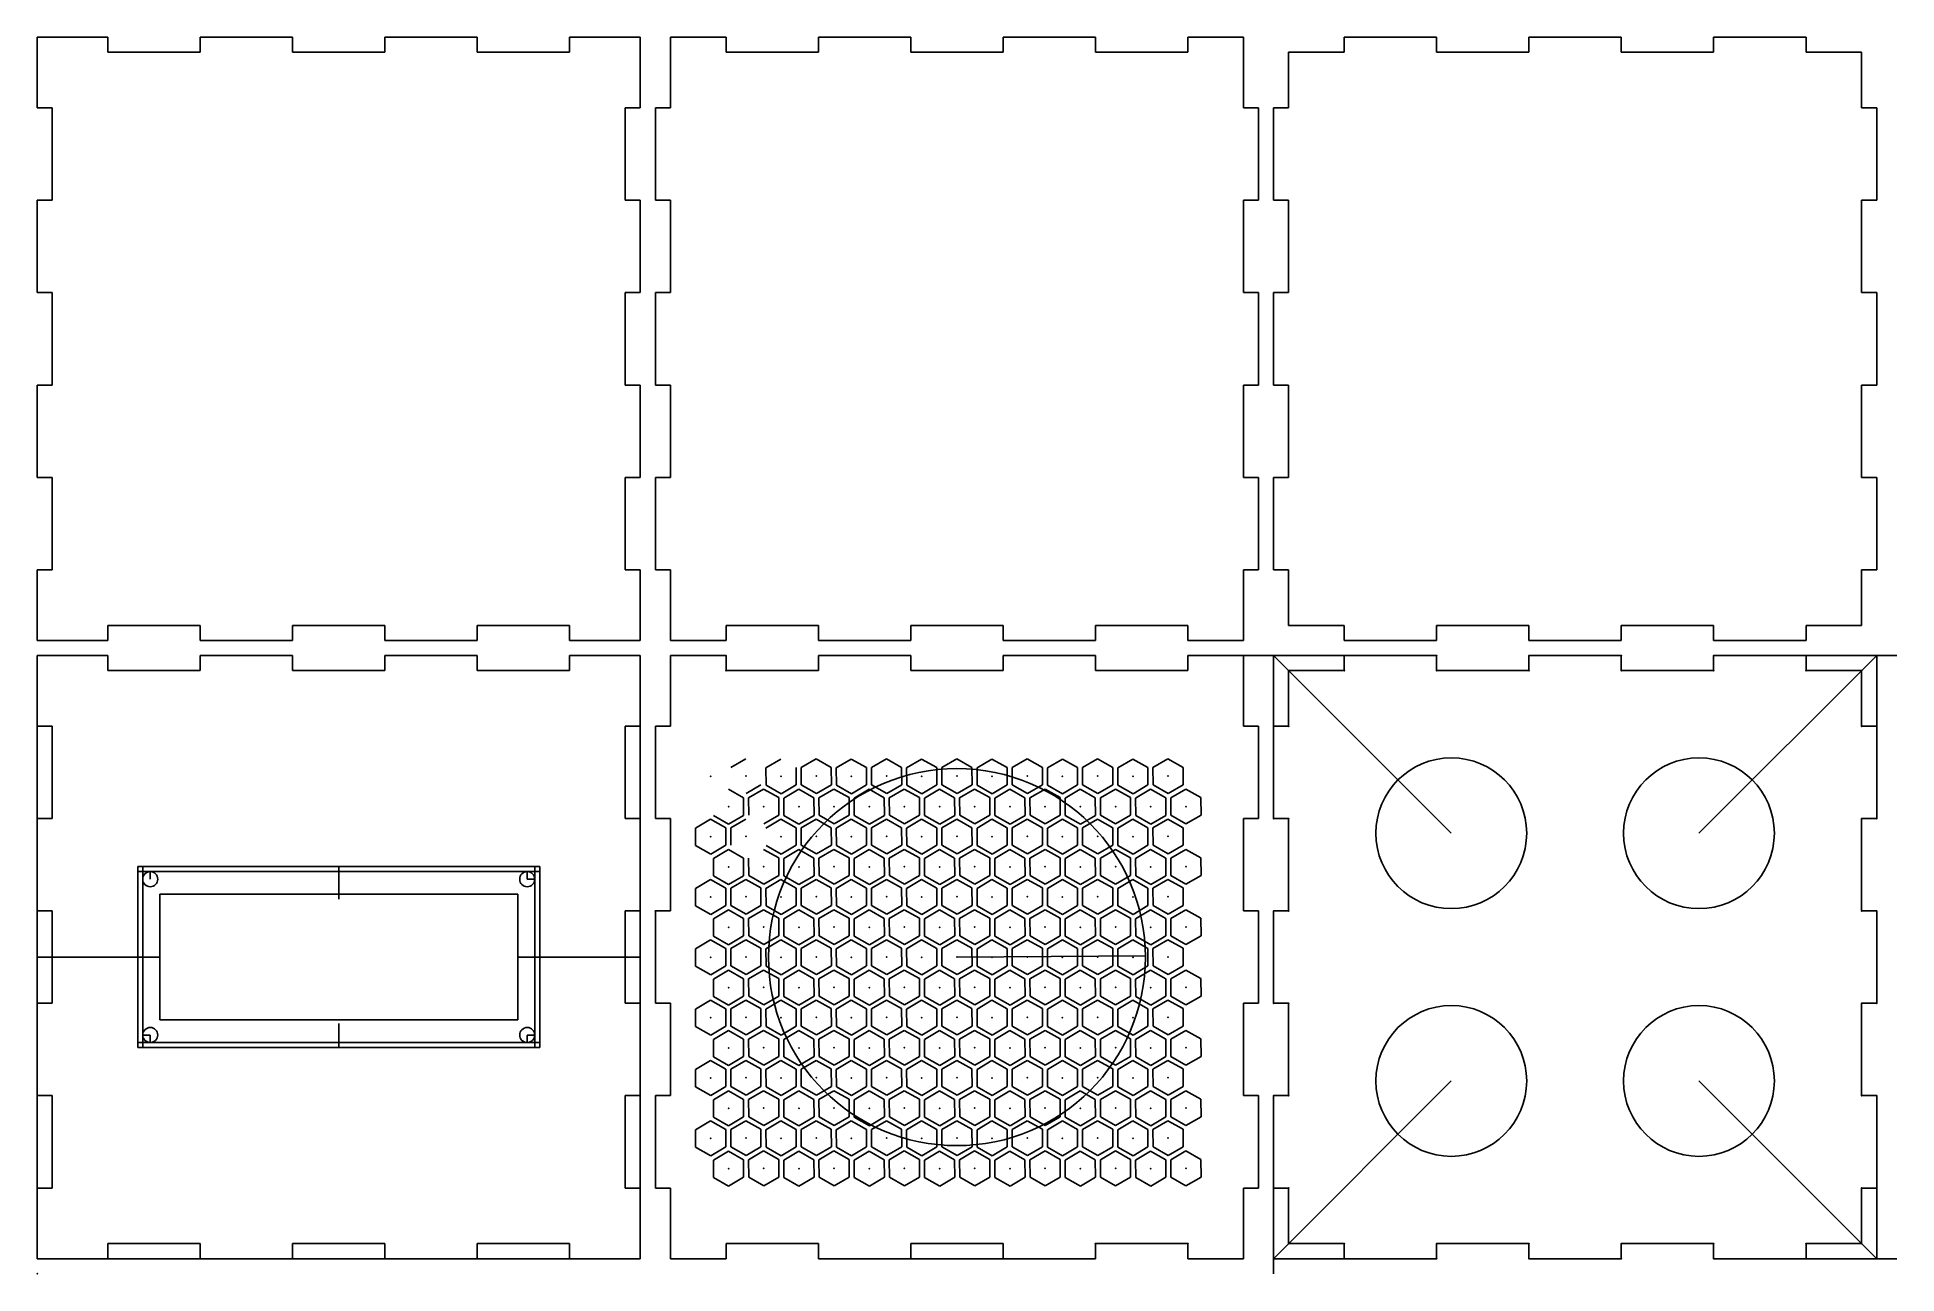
# Model space of a CAD drawing. Header units: centimetres. Extents: x 0 to 37, y 0 to 24.6.
import ezdxf

# ---------------------------------------------------------------- set-up
doc = ezdxf.new("R2010")
doc.units = ezdxf.units.CM
doc.header["$MEASUREMENT"] = 0
for name, color, linetype in [('Alarm Clock v4_box (5)', 7, 'Continuous'), ('Alarm Clock v4_Sketch10', 7, 'Continuous'), ('Alarm Clock v4_Sketch8', 7, 'Continuous'), ('Alarm Clock v4_Sketch9', 7, 'Continuous')]:
    doc.layers.add(name, color=color, linetype=linetype)

msp = doc.modelspace()

# ---------------------------------------------------------------- linework, layer by layer
at = {"layer": 'Alarm Clock v4_box (5)'}
for p, q in [((1.406, 24.6), (0, 24.6)), ((0, 24.6), (0, 23.194)), ((1.406, 24.3), (1.406, 24.6)), ((5.081, 24.6), (3.244, 24.6)), ((3.244, 24.6), (3.244, 24.3)), ((5.081, 24.3), (5.081, 24.6)), ((6.919, 24.6), (6.919, 24.3)), ((8.756, 24.6), (6.919, 24.6)), ((8.756, 24.3), (8.756, 24.6)), ((10.594, 24.6), (10.594, 24.3)), ((12, 24.6), (10.594, 24.6)), ((12, 23.194), (12, 24.6)), ((12.6, 24.6), (12.6, 23.194)), ((13.706, 24.6), (12.6, 24.6)), ((13.706, 24.3), (13.706, 24.6)), ((17.381, 24.6), (15.544, 24.6)), ((15.544, 24.6), (15.544, 24.3)), ((17.381, 24.3), (17.381, 24.6)), ((19.219, 24.6), (19.219, 24.3)), ((21.056, 24.6), (19.219, 24.6)), ((21.056, 24.3), (21.056, 24.6)), ((24, 24.6), (22.894, 24.6)), ((22.894, 24.6), (22.894, 24.3)), ((24, 23.194), (24, 24.6)), ((26.006, 24.6), (26.006, 24.3)), ((27.844, 24.6), (26.006, 24.6)), ((27.844, 24.3), (27.844, 24.6)), ((29.681, 24.6), (29.681, 24.3)), ((31.519, 24.6), (29.681, 24.6)), ((31.519, 24.3), (31.519, 24.6)), ((35.194, 24.6), (33.356, 24.6)), ((33.356, 24.6), (33.356, 24.3)), ((35.194, 24.3), (35.194, 24.6)), ((3.244, 24.3), (1.406, 24.3)), ((6.919, 24.3), (5.081, 24.3)), ((10.594, 24.3), (8.756, 24.3)), ((15.544, 24.3), (13.706, 24.3)), ((19.219, 24.3), (17.381, 24.3)), ((22.894, 24.3), (21.056, 24.3)), ((26.006, 24.3), (24.9, 24.3)), ((24.9, 24.3), (24.9, 23.194)), ((29.681, 24.3), (27.844, 24.3)), ((33.356, 24.3), (31.519, 24.3)), ((36.3, 24.3), (35.194, 24.3)), ((36.3, 23.194), (36.3, 24.3)), ((0, 23.194), (0.3, 23.194)), ((0.3, 23.194), (0.3, 21.356)), ((11.7, 23.194), (12, 23.194)), ((11.7, 21.356), (11.7, 23.194)), ((12.6, 23.194), (12.3, 23.194)), ((12.3, 23.194), (12.3, 21.356)), ((24.3, 23.194), (24, 23.194)), ((24.3, 21.356), (24.3, 23.194)), ((24.6, 23.194), (24.6, 21.356)), ((24.9, 23.194), (24.6, 23.194)), ((36.6, 23.194), (36.3, 23.194)), ((36.6, 21.356), (36.6, 23.194)), ((0.3, 21.356), (0, 21.356)), ((0, 21.356), (0, 19.519)), ((12, 21.356), (11.7, 21.356)), ((12, 19.519), (12, 21.356)), ((12.3, 21.356), (12.6, 21.356)), ((12.6, 21.356), (12.6, 19.519)), ((24, 21.356), (24.3, 21.356)), ((24, 19.519), (24, 21.356)), ((24.6, 21.356), (24.9, 21.356)), ((24.9, 21.356), (24.9, 19.519)), ((36.3, 19.519), (36.3, 21.356)), ((36.3, 21.356), (36.6, 21.356)), ((0, 19.519), (0.3, 19.519)), ((0.3, 19.519), (0.3, 17.681)), ((11.7, 17.681), (11.7, 19.519)), ((11.7, 19.519), (12, 19.519)), ((12.6, 19.519), (12.3, 19.519)), ((12.3, 19.519), (12.3, 17.681)), ((24.3, 19.519), (24, 19.519)), ((24.3, 17.681), (24.3, 19.519)), ((24.6, 19.519), (24.6, 17.681)), ((24.9, 19.519), (24.6, 19.519)), ((36.6, 19.519), (36.3, 19.519)), ((36.6, 17.681), (36.6, 19.519)), ((0, 17.681), (0, 15.844)), ((0.3, 17.681), (0, 17.681)), ((12, 17.681), (11.7, 17.681)), ((12, 15.844), (12, 17.681)), ((12.3, 17.681), (12.6, 17.681)), ((12.6, 17.681), (12.6, 15.844)), ((24, 15.844), (24, 17.681)), ((24, 17.681), (24.3, 17.681)), ((24.6, 17.681), (24.9, 17.681)), ((24.9, 17.681), (24.9, 15.844)), ((36.3, 15.844), (36.3, 17.681)), ((36.3, 17.681), (36.6, 17.681)), ((0, 15.844), (0.3, 15.844)), ((0.3, 15.844), (0.3, 14.006)), ((11.7, 14.006), (11.7, 15.844)), ((11.7, 15.844), (12, 15.844)), ((12.6, 15.844), (12.3, 15.844)), ((12.3, 15.844), (12.3, 14.006)), ((24.3, 15.844), (24, 15.844)), ((24.3, 14.006), (24.3, 15.844)), ((24.6, 15.844), (24.6, 14.006)), ((24.9, 15.844), (24.6, 15.844)), ((36.6, 15.844), (36.3, 15.844)), ((36.6, 14.006), (36.6, 15.844)), ((0, 14.006), (0, 12.6)), ((0.3, 14.006), (0, 14.006)), ((12, 14.006), (11.7, 14.006)), ((12, 12.6), (12, 14.006)), ((12.3, 14.006), (12.6, 14.006)), ((12.6, 14.006), (12.6, 12.6)), ((24, 14.006), (24.3, 14.006)), ((24, 12.6), (24, 14.006)), ((24.6, 14.006), (24.9, 14.006)), ((24.9, 14.006), (24.9, 12.9)), ((36.3, 14.006), (36.6, 14.006)), ((36.3, 12.9), (36.3, 14.006)), ((0, 12.6), (1.406, 12.6)), ((1.406, 12.9), (3.244, 12.9)), ((1.406, 12.6), (1.406, 12.9)), ((3.244, 12.9), (3.244, 12.6)), ((3.244, 12.6), (5.081, 12.6)), ((5.081, 12.6), (5.081, 12.9)), ((5.081, 12.9), (6.919, 12.9)), ((6.919, 12.9), (6.919, 12.6)), ((6.919, 12.6), (8.756, 12.6)), ((8.756, 12.6), (8.756, 12.9)), ((8.756, 12.9), (10.594, 12.9)), ((10.594, 12.9), (10.594, 12.6)), ((10.594, 12.6), (12, 12.6)), ((12.6, 12.6), (13.706, 12.6)), ((13.706, 12.9), (15.544, 12.9)), ((13.706, 12.6), (13.706, 12.9)), ((15.544, 12.9), (15.544, 12.6)), ((15.544, 12.6), (17.381, 12.6)), ((17.381, 12.6), (17.381, 12.9)), ((17.381, 12.9), (19.219, 12.9)), ((19.219, 12.9), (19.219, 12.6)), ((19.219, 12.6), (21.056, 12.6)), ((21.056, 12.6), (21.056, 12.9)), ((21.056, 12.9), (22.894, 12.9)), ((22.894, 12.9), (22.894, 12.6)), ((22.894, 12.6), (24, 12.6)), ((24.9, 12.9), (26.006, 12.9)), ((26.006, 12.9), (26.006, 12.6)), ((26.006, 12.6), (27.844, 12.6)), ((27.844, 12.9), (29.681, 12.9)), ((27.844, 12.6), (27.844, 12.9)), ((29.681, 12.9), (29.681, 12.6)), ((29.681, 12.6), (31.519, 12.6)), ((31.519, 12.6), (31.519, 12.9)), ((31.519, 12.9), (33.356, 12.9)), ((33.356, 12.9), (33.356, 12.6)), ((33.356, 12.6), (35.194, 12.6)), ((35.194, 12.9), (36.3, 12.9)), ((35.194, 12.6), (35.194, 12.9)), ((0, 12.3), (0, 10.894)), ((1.406, 12.3), (0, 12.3)), ((1.406, 12), (1.406, 12.3)), ((3.244, 12.3), (3.244, 12)), ((5.081, 12.3), (3.244, 12.3)), ((5.081, 12), (5.081, 12.3)), ((8.756, 12.3), (6.919, 12.3)), ((6.919, 12.3), (6.919, 12)), ((8.756, 12), (8.756, 12.3)), ((10.594, 12.3), (10.594, 12)), ((12, 12.3), (10.594, 12.3)), ((12, 10.894), (12, 12.3)), ((12.6, 12.3), (12.6, 10.894)), ((13.706, 12.3), (12.6, 12.3)), ((13.706, 12), (13.706, 12.3)), ((17.381, 12.3), (15.544, 12.3)), ((15.544, 12.3), (15.544, 12)), ((17.381, 12), (17.381, 12.3)), ((21.056, 12.3), (19.219, 12.3)), ((19.219, 12.3), (19.219, 12)), ((21.056, 12), (21.056, 12.3)), ((24, 12.3), (22.894, 12.3)), ((22.894, 12.3), (22.894, 12)), ((24, 10.894), (24, 12.3)), ((27.844, 12.3), (26.006, 12.3)), ((26.006, 12.3), (26.006, 12)), ((27.844, 12), (27.844, 12.3)), ((29.681, 12.3), (29.681, 12)), ((31.519, 12.3), (29.681, 12.3)), ((31.519, 12), (31.519, 12.3)), ((35.194, 12.3), (33.356, 12.3)), ((33.356, 12.3), (33.356, 12)), ((35.194, 12), (35.194, 12.3)), ((3.244, 12), (1.406, 12)), ((6.919, 12), (5.081, 12)), ((10.594, 12), (8.756, 12)), ((15.544, 12), (13.706, 12)), ((19.219, 12), (17.381, 12)), ((22.894, 12), (21.056, 12)), ((26.006, 12), (24.9, 12)), ((24.9, 12), (24.9, 10.894)), ((29.681, 12), (27.844, 12)), ((33.356, 12), (31.519, 12)), ((36.3, 12), (35.194, 12)), ((36.3, 10.894), (36.3, 12)), ((0, 10.894), (0.3, 10.894)), ((0.3, 10.894), (0.3, 9.056)), ((11.7, 9.056), (11.7, 10.894)), ((11.7, 10.894), (12, 10.894)), ((12.6, 10.894), (12.3, 10.894)), ((12.3, 10.894), (12.3, 9.056)), ((24.3, 10.894), (24, 10.894)), ((24.3, 9.056), (24.3, 10.894)), ((24.6, 10.894), (24.6, 9.056)), ((24.9, 10.894), (24.6, 10.894)), ((36.6, 10.894), (36.3, 10.894)), ((36.6, 9.056), (36.6, 10.894)), ((0, 9.056), (0, 7.219)), ((0.3, 9.056), (0, 9.056)), ((12, 9.056), (11.7, 9.056)), ((12, 7.219), (12, 9.056)), ((12.3, 9.056), (12.6, 9.056)), ((12.6, 9.056), (12.6, 7.219)), ((24, 9.056), (24.3, 9.056)), ((24, 7.219), (24, 9.056)), ((24.6, 9.056), (24.9, 9.056)), ((24.9, 9.056), (24.9, 7.219)), ((36.3, 9.056), (36.6, 9.056)), ((36.3, 7.219), (36.3, 9.056)), ((0, 7.219), (0.3, 7.219)), ((0.3, 7.219), (0.3, 5.381)), ((11.7, 5.381), (11.7, 7.219)), ((11.7, 7.219), (12, 7.219)), ((12.3, 7.219), (12.3, 5.381)), ((12.6, 7.219), (12.3, 7.219)), ((24.3, 7.219), (24, 7.219)), ((24.3, 5.381), (24.3, 7.219)), ((24.6, 7.219), (24.6, 5.381)), ((24.9, 7.219), (24.6, 7.219)), ((36.6, 7.219), (36.3, 7.219)), ((36.6, 5.381), (36.6, 7.219)), ((0, 5.381), (0, 3.544)), ((0.3, 5.381), (0, 5.381)), ((12, 5.381), (11.7, 5.381)), ((12, 3.544), (12, 5.381)), ((12.3, 5.381), (12.6, 5.381)), ((12.6, 5.381), (12.6, 3.544)), ((24, 3.544), (24, 5.381)), ((24, 5.381), (24.3, 5.381)), ((24.6, 5.381), (24.9, 5.381)), ((24.9, 5.381), (24.9, 3.544)), ((36.3, 3.544), (36.3, 5.381)), ((36.3, 5.381), (36.6, 5.381)), ((0, 3.544), (0.3, 3.544)), ((0.3, 3.544), (0.3, 1.706)), ((11.7, 1.706), (11.7, 3.544)), ((11.7, 3.544), (12, 3.544)), ((12.3, 3.544), (12.3, 1.706)), ((12.6, 3.544), (12.3, 3.544)), ((24.3, 3.544), (24, 3.544)), ((24.3, 1.706), (24.3, 3.544)), ((24.6, 3.544), (24.6, 1.706)), ((24.9, 3.544), (24.6, 3.544)), ((36.6, 3.544), (36.3, 3.544)), ((36.6, 1.706), (36.6, 3.544)), ((0.3, 1.706), (0, 1.706)), ((0, 1.706), (0, 0.3)), ((12, 1.706), (11.7, 1.706)), ((12, 0.3), (12, 1.706)), ((12.3, 1.706), (12.6, 1.706)), ((12.6, 1.706), (12.6, 0.3)), ((24, 0.3), (24, 1.706)), ((24, 1.706), (24.3, 1.706)), ((24.6, 1.706), (24.9, 1.706)), ((24.9, 1.706), (24.9, 0.6)), ((36.3, 0.6), (36.3, 1.706)), ((36.3, 1.706), (36.6, 1.706)), ((1.406, 0.3), (1.406, 0.6)), ((1.406, 0.6), (3.244, 0.6)), ((3.244, 0.6), (3.244, 0.3)), ((5.081, 0.6), (6.919, 0.6)), ((5.081, 0.3), (5.081, 0.6)), ((6.919, 0.6), (6.919, 0.3)), ((8.756, 0.6), (10.594, 0.6)), ((8.756, 0.3), (8.756, 0.6)), ((10.594, 0.6), (10.594, 0.3)), ((13.706, 0.6), (15.544, 0.6)), ((13.706, 0.3), (13.706, 0.6)), ((15.544, 0.6), (15.544, 0.3)), ((17.381, 0.6), (19.219, 0.6)), ((17.381, 0.3), (17.381, 0.6)), ((19.219, 0.6), (19.219, 0.3)), ((21.056, 0.3), (21.056, 0.6)), ((21.056, 0.6), (22.894, 0.6)), ((22.894, 0.6), (22.894, 0.3)), ((24.9, 0.6), (26.006, 0.6)), ((26.006, 0.6), (26.006, 0.3)), ((27.844, 0.6), (29.681, 0.6)), ((27.844, 0.3), (27.844, 0.6)), ((29.681, 0.6), (29.681, 0.3)), ((31.519, 0.6), (33.356, 0.6)), ((31.519, 0.3), (31.519, 0.6)), ((33.356, 0.6), (33.356, 0.3)), ((35.194, 0.6), (36.3, 0.6)), ((35.194, 0.3), (35.194, 0.6)), ((0, 0.3), (1.406, 0.3)), ((3.244, 0.3), (5.081, 0.3)), ((6.919, 0.3), (8.756, 0.3)), ((10.594, 0.3), (12, 0.3)), ((12.6, 0.3), (13.706, 0.3)), ((15.544, 0.3), (17.381, 0.3)), ((19.219, 0.3), (21.056, 0.3)), ((22.894, 0.3), (24, 0.3)), ((26.006, 0.3), (27.844, 0.3)), ((29.681, 0.3), (31.519, 0.3)), ((33.356, 0.3), (35.194, 0.3))]:
    msp.add_line(p, q, dxfattribs=at)
msp.add_point((0, 0), dxfattribs=at)
at = {"layer": 'Alarm Clock v4_Sketch10'}
for p, q in [((12.6, 12.3), (12.6, 10.894)), ((13.706, 12.3), (12.6, 12.3)), ((13.706, 12), (13.706, 12.3)), ((15.544, 12.3), (15.544, 12)), ((17.381, 12.3), (15.544, 12.3)), ((17.381, 12), (17.381, 12.3)), ((19.219, 12.3), (19.219, 12)), ((21.056, 12.3), (19.219, 12.3)), ((21.056, 12), (21.056, 12.3)), ((22.894, 12.3), (22.894, 12)), ((24, 12.3), (22.894, 12.3)), ((24, 10.894), (24, 12.3)), ((15.544, 12), (13.706, 12)), ((19.219, 12), (17.381, 12)), ((22.894, 12), (21.056, 12)), ((12.6, 10.894), (12.3, 10.894)), ((12.3, 10.894), (12.3, 9.056)), ((24.3, 10.894), (24, 10.894)), ((24.3, 9.056), (24.3, 10.894)), ((14.097, 10.246), (13.799, 10.071)), ((14.797, 10.241), (14.499, 10.066)), ((14.499, 10.066), (14.501, 9.719)), ((15.101, 9.724), (15.099, 10.07)), ((15.497, 10.246), (15.199, 10.071)), ((15.199, 10.071), (15.201, 9.725)), ((15.799, 10.075), (15.497, 10.246)), ((15.801, 9.729), (15.799, 10.075)), ((16.197, 10.241), (15.899, 10.066)), ((15.899, 10.066), (15.901, 9.719)), ((16.499, 10.07), (16.197, 10.241)), ((16.501, 9.724), (16.499, 10.07)), ((16.897, 10.246), (16.599, 10.071)), ((16.599, 10.071), (16.601, 9.725)), ((17.199, 10.075), (16.897, 10.246)), ((17.201, 9.729), (17.199, 10.075)), ((17.597, 10.241), (17.299, 10.066)), ((17.299, 10.066), (17.301, 9.719)), ((17.899, 10.07), (17.597, 10.241)), ((17.901, 9.724), (17.899, 10.07)), ((18.297, 10.246), (17.999, 10.071)), ((17.999, 10.071), (18.001, 9.725)), ((18.599, 10.075), (18.297, 10.246)), ((18.601, 9.729), (18.599, 10.075)), ((18.997, 10.241), (18.699, 10.066)), ((18.699, 10.066), (18.701, 9.719)), ((19.299, 10.07), (18.997, 10.241)), ((19.301, 9.724), (19.299, 10.07)), ((19.697, 10.246), (19.399, 10.071)), ((19.399, 10.071), (19.401, 9.725)), ((19.999, 10.075), (19.697, 10.246)), ((20.001, 9.729), (19.999, 10.075)), ((20.397, 10.241), (20.099, 10.066)), ((20.099, 10.066), (20.101, 9.719)), ((20.699, 10.07), (20.397, 10.241)), ((20.701, 9.724), (20.699, 10.07)), ((21.097, 10.246), (20.799, 10.071)), ((20.799, 10.071), (20.801, 9.725)), ((21.399, 10.075), (21.097, 10.246)), ((21.401, 9.729), (21.399, 10.075)), ((21.797, 10.241), (21.499, 10.066)), ((21.499, 10.066), (21.501, 9.719)), ((22.099, 10.07), (21.797, 10.241)), ((22.101, 9.724), (22.099, 10.07)), ((22.497, 10.246), (22.199, 10.071)), ((22.199, 10.071), (22.201, 9.725)), ((22.799, 10.075), (22.497, 10.246)), ((22.801, 9.729), (22.799, 10.075)), ((14.053, 9.467), (13.752, 9.638)), ((14.103, 9.554), (14.401, 9.729)), ((14.452, 9.643), (14.153, 9.467)), ((14.753, 9.472), (14.452, 9.643)), ((14.501, 9.719), (14.803, 9.548)), ((14.803, 9.548), (15.101, 9.724)), ((15.152, 9.638), (14.853, 9.462)), ((15.453, 9.467), (15.152, 9.638)), ((15.201, 9.725), (15.503, 9.554)), ((15.503, 9.554), (15.801, 9.729)), ((15.852, 9.643), (15.553, 9.467)), ((16.153, 9.472), (15.852, 9.643)), ((15.901, 9.719), (16.203, 9.548)), ((16.203, 9.548), (16.501, 9.724)), ((16.552, 9.638), (16.253, 9.462)), ((16.853, 9.467), (16.552, 9.638)), ((16.601, 9.725), (16.903, 9.554)), ((16.903, 9.554), (17.201, 9.729)), ((17.252, 9.643), (16.953, 9.467)), ((17.553, 9.472), (17.252, 9.643)), ((17.301, 9.719), (17.603, 9.548)), ((17.603, 9.548), (17.901, 9.724)), ((17.952, 9.638), (17.653, 9.462)), ((18.253, 9.467), (17.952, 9.638)), ((18.001, 9.725), (18.303, 9.554)), ((18.303, 9.554), (18.601, 9.729)), ((18.652, 9.643), (18.353, 9.467)), ((18.953, 9.472), (18.652, 9.643)), ((18.701, 9.719), (19.003, 9.548)), ((19.003, 9.548), (19.301, 9.724)), ((19.352, 9.638), (19.053, 9.462)), ((19.653, 9.467), (19.352, 9.638)), ((19.401, 9.725), (19.703, 9.554)), ((19.703, 9.554), (20.001, 9.729)), ((20.052, 9.643), (19.753, 9.467)), ((20.353, 9.472), (20.052, 9.643)), ((20.101, 9.719), (20.403, 9.548)), ((20.403, 9.548), (20.701, 9.724)), ((20.752, 9.638), (20.453, 9.462)), ((21.053, 9.467), (20.752, 9.638)), ((20.801, 9.725), (21.103, 9.554)), ((21.103, 9.554), (21.401, 9.729)), ((21.452, 9.643), (21.153, 9.467)), ((21.753, 9.472), (21.452, 9.643)), ((21.501, 9.719), (21.803, 9.548)), ((21.803, 9.548), (22.101, 9.724)), ((22.152, 9.638), (21.853, 9.462)), ((22.453, 9.467), (22.152, 9.638)), ((22.201, 9.725), (22.503, 9.554)), ((22.503, 9.554), (22.801, 9.729)), ((22.852, 9.643), (22.553, 9.467)), ((23.153, 9.472), (22.852, 9.643)), ((14.056, 9.12), (14.053, 9.467)), ((14.153, 9.467), (14.156, 9.121)), ((14.756, 9.125), (14.753, 9.472)), ((14.853, 9.462), (14.856, 9.116)), ((15.456, 9.12), (15.453, 9.467)), ((15.553, 9.467), (15.556, 9.121)), ((16.156, 9.125), (16.153, 9.472)), ((16.253, 9.462), (16.256, 9.116)), ((16.856, 9.12), (16.853, 9.467)), ((16.953, 9.467), (16.956, 9.121)), ((17.556, 9.125), (17.553, 9.472)), ((17.653, 9.462), (17.656, 9.116)), ((18.256, 9.12), (18.253, 9.467)), ((18.353, 9.467), (18.356, 9.121)), ((18.956, 9.125), (18.953, 9.472)), ((19.053, 9.462), (19.056, 9.116)), ((19.656, 9.12), (19.653, 9.467)), ((19.753, 9.467), (19.756, 9.121)), ((20.356, 9.125), (20.353, 9.472)), ((20.453, 9.462), (20.456, 9.116)), ((21.056, 9.12), (21.053, 9.467)), ((21.153, 9.467), (21.156, 9.121)), ((21.756, 9.125), (21.753, 9.472)), ((21.853, 9.462), (21.856, 9.116)), ((22.456, 9.12), (22.453, 9.467)), ((22.553, 9.467), (22.556, 9.121)), ((23.156, 9.125), (23.153, 9.472)), ((12.3, 9.056), (12.6, 9.056)), ((12.6, 9.056), (12.6, 7.219)), ((13.397, 9.041), (13.099, 8.866)), ((13.699, 8.87), (13.397, 9.041)), ((13.456, 9.116), (13.757, 8.945)), ((13.757, 8.945), (14.056, 9.12)), ((14.097, 9.046), (13.799, 8.871)), ((14.457, 8.95), (14.756, 9.125)), ((14.797, 9.041), (14.499, 8.866)), ((15.099, 8.87), (14.797, 9.041)), ((14.856, 9.116), (15.157, 8.945)), ((15.157, 8.945), (15.456, 9.12)), ((15.497, 9.046), (15.199, 8.871)), ((15.799, 8.875), (15.497, 9.046)), ((15.556, 9.121), (15.857, 8.95)), ((15.857, 8.95), (16.156, 9.125)), ((16.197, 9.041), (15.899, 8.866)), ((16.499, 8.87), (16.197, 9.041)), ((16.256, 9.116), (16.557, 8.945)), ((16.557, 8.945), (16.856, 9.12)), ((16.897, 9.046), (16.599, 8.871)), ((17.199, 8.875), (16.897, 9.046)), ((16.956, 9.121), (17.257, 8.95)), ((17.257, 8.95), (17.556, 9.125)), ((17.597, 9.041), (17.299, 8.866)), ((17.899, 8.87), (17.597, 9.041)), ((17.656, 9.116), (17.957, 8.945)), ((17.957, 8.945), (18.256, 9.12)), ((18.297, 9.046), (17.999, 8.871)), ((18.599, 8.875), (18.297, 9.046)), ((18.356, 9.121), (18.657, 8.95)), ((18.657, 8.95), (18.956, 9.125)), ((18.997, 9.041), (18.699, 8.866)), ((19.299, 8.87), (18.997, 9.041)), ((19.056, 9.116), (19.357, 8.945)), ((19.357, 8.945), (19.656, 9.12)), ((19.697, 9.046), (19.399, 8.871)), ((19.999, 8.875), (19.697, 9.046)), ((19.756, 9.121), (20.057, 8.95)), ((20.057, 8.95), (20.356, 9.125)), ((20.397, 9.041), (20.099, 8.866)), ((20.699, 8.87), (20.397, 9.041)), ((20.456, 9.116), (20.757, 8.945)), ((20.757, 8.945), (21.056, 9.12)), ((21.097, 9.046), (20.799, 8.871)), ((21.399, 8.875), (21.097, 9.046)), ((21.156, 9.121), (21.457, 8.95)), ((21.457, 8.95), (21.756, 9.125)), ((21.797, 9.041), (21.499, 8.866)), ((22.099, 8.87), (21.797, 9.041)), ((21.856, 9.116), (22.157, 8.945)), ((22.157, 8.945), (22.456, 9.12)), ((22.497, 9.046), (22.199, 8.871)), ((22.799, 8.875), (22.497, 9.046)), ((22.556, 9.121), (22.857, 8.95)), ((22.857, 8.95), (23.156, 9.125)), ((24, 9.056), (24.3, 9.056)), ((24, 7.219), (24, 9.056)), ((13.099, 8.866), (13.101, 8.519)), ((13.101, 8.519), (13.403, 8.348)), ((13.403, 8.348), (13.701, 8.524)), ((13.701, 8.524), (13.699, 8.87)), ((13.799, 8.871), (13.801, 8.525)), ((14.501, 8.519), (14.803, 8.348)), ((14.803, 8.348), (15.101, 8.524)), ((15.101, 8.524), (15.099, 8.87)), ((15.199, 8.871), (15.201, 8.525)), ((15.201, 8.525), (15.503, 8.354)), ((15.503, 8.354), (15.801, 8.529)), ((15.801, 8.529), (15.799, 8.875)), ((15.899, 8.866), (15.901, 8.519)), ((15.901, 8.519), (16.203, 8.348)), ((16.203, 8.348), (16.501, 8.524)), ((16.501, 8.524), (16.499, 8.87)), ((16.599, 8.871), (16.601, 8.525)), ((16.601, 8.525), (16.903, 8.354)), ((16.903, 8.354), (17.201, 8.529)), ((17.201, 8.529), (17.199, 8.875)), ((17.299, 8.866), (17.301, 8.519)), ((17.301, 8.519), (17.603, 8.348)), ((17.603, 8.348), (17.901, 8.524)), ((17.901, 8.524), (17.899, 8.87)), ((17.999, 8.871), (18.001, 8.525)), ((18.001, 8.525), (18.303, 8.354)), ((18.303, 8.354), (18.601, 8.529)), ((18.601, 8.529), (18.599, 8.875)), ((18.699, 8.866), (18.701, 8.519)), ((18.701, 8.519), (19.003, 8.348)), ((19.003, 8.348), (19.301, 8.524)), ((19.301, 8.524), (19.299, 8.87)), ((19.399, 8.871), (19.401, 8.525)), ((19.401, 8.525), (19.703, 8.354)), ((19.703, 8.354), (20.001, 8.529)), ((20.001, 8.529), (19.999, 8.875)), ((20.099, 8.866), (20.101, 8.519)), ((20.101, 8.519), (20.403, 8.348)), ((20.403, 8.348), (20.701, 8.524)), ((20.701, 8.524), (20.699, 8.87)), ((20.799, 8.871), (20.801, 8.525)), ((20.801, 8.525), (21.103, 8.354)), ((21.103, 8.354), (21.401, 8.529)), ((21.401, 8.529), (21.399, 8.875)), ((21.499, 8.866), (21.501, 8.519)), ((21.501, 8.519), (21.803, 8.348)), ((21.803, 8.348), (22.101, 8.524)), ((22.101, 8.524), (22.099, 8.87)), ((22.199, 8.871), (22.201, 8.525)), ((22.201, 8.525), (22.503, 8.354)), ((22.503, 8.354), (22.801, 8.529)), ((22.801, 8.529), (22.799, 8.875)), ((13.752, 8.438), (13.453, 8.262)), ((13.453, 8.262), (13.456, 7.916)), ((14.053, 8.267), (13.752, 8.438)), ((14.056, 7.92), (14.053, 8.267)), ((14.153, 8.267), (14.156, 7.921)), ((14.753, 8.272), (14.452, 8.443)), ((14.756, 7.925), (14.753, 8.272)), ((15.152, 8.438), (14.853, 8.262)), ((14.853, 8.262), (14.856, 7.916)), ((15.453, 8.267), (15.152, 8.438)), ((15.456, 7.92), (15.453, 8.267)), ((15.852, 8.443), (15.553, 8.267)), ((15.553, 8.267), (15.556, 7.921)), ((16.153, 8.272), (15.852, 8.443)), ((16.156, 7.925), (16.153, 8.272)), ((16.552, 8.438), (16.253, 8.262)), ((16.253, 8.262), (16.256, 7.916)), ((16.853, 8.267), (16.552, 8.438)), ((16.856, 7.92), (16.853, 8.267)), ((17.252, 8.443), (16.953, 8.267)), ((16.953, 8.267), (16.956, 7.921)), ((17.553, 8.272), (17.252, 8.443)), ((17.556, 7.925), (17.553, 8.272)), ((17.952, 8.438), (17.653, 8.262)), ((17.653, 8.262), (17.656, 7.916)), ((18.253, 8.267), (17.952, 8.438)), ((18.256, 7.92), (18.253, 8.267)), ((18.652, 8.443), (18.353, 8.267)), ((18.353, 8.267), (18.356, 7.921)), ((18.953, 8.272), (18.652, 8.443)), ((18.956, 7.925), (18.953, 8.272)), ((19.352, 8.438), (19.053, 8.262)), ((19.053, 8.262), (19.056, 7.916)), ((19.653, 8.267), (19.352, 8.438)), ((19.656, 7.92), (19.653, 8.267)), ((20.052, 8.443), (19.753, 8.267)), ((19.753, 8.267), (19.756, 7.921)), ((20.353, 8.272), (20.052, 8.443)), ((20.356, 7.925), (20.353, 8.272)), ((20.752, 8.438), (20.453, 8.262)), ((20.453, 8.262), (20.456, 7.916)), ((21.053, 8.267), (20.752, 8.438)), ((21.056, 7.92), (21.053, 8.267)), ((21.452, 8.443), (21.153, 8.267)), ((21.153, 8.267), (21.156, 7.921)), ((21.753, 8.272), (21.452, 8.443)), ((21.756, 7.925), (21.753, 8.272)), ((22.152, 8.438), (21.853, 8.262)), ((21.853, 8.262), (21.856, 7.916)), ((22.453, 8.267), (22.152, 8.438)), ((22.456, 7.92), (22.453, 8.267)), ((22.852, 8.443), (22.553, 8.267)), ((22.553, 8.267), (22.556, 7.921)), ((23.153, 8.272), (22.852, 8.443)), ((23.156, 7.925), (23.153, 8.272)), ((13.397, 7.841), (13.099, 7.666)), ((13.699, 7.67), (13.397, 7.841)), ((13.456, 7.916), (13.757, 7.745)), ((13.757, 7.745), (14.056, 7.92)), ((14.097, 7.846), (13.799, 7.671)), ((14.399, 7.675), (14.097, 7.846)), ((14.156, 7.921), (14.457, 7.75)), ((14.457, 7.75), (14.756, 7.925)), ((14.797, 7.841), (14.499, 7.666)), ((15.099, 7.67), (14.797, 7.841)), ((14.856, 7.916), (15.157, 7.745)), ((15.157, 7.745), (15.456, 7.92)), ((15.497, 7.846), (15.199, 7.671)), ((15.799, 7.675), (15.497, 7.846)), ((15.556, 7.921), (15.857, 7.75)), ((15.857, 7.75), (16.156, 7.925)), ((16.197, 7.841), (15.899, 7.666)), ((16.499, 7.67), (16.197, 7.841)), ((16.256, 7.916), (16.557, 7.745)), ((16.557, 7.745), (16.856, 7.92)), ((16.897, 7.846), (16.599, 7.671)), ((17.199, 7.675), (16.897, 7.846)), ((16.956, 7.921), (17.257, 7.75)), ((17.257, 7.75), (17.556, 7.925)), ((17.597, 7.841), (17.299, 7.666)), ((17.899, 7.67), (17.597, 7.841)), ((17.656, 7.916), (17.957, 7.745)), ((17.957, 7.745), (18.256, 7.92)), ((18.297, 7.846), (17.999, 7.671)), ((18.599, 7.675), (18.297, 7.846)), ((18.356, 7.921), (18.657, 7.75)), ((18.657, 7.75), (18.956, 7.925)), ((18.997, 7.841), (18.699, 7.666)), ((19.299, 7.67), (18.997, 7.841)), ((19.056, 7.916), (19.357, 7.745)), ((19.357, 7.745), (19.656, 7.92)), ((19.697, 7.846), (19.399, 7.671)), ((19.999, 7.675), (19.697, 7.846)), ((19.756, 7.921), (20.057, 7.75)), ((20.057, 7.75), (20.356, 7.925)), ((20.397, 7.841), (20.099, 7.666)), ((20.699, 7.67), (20.397, 7.841)), ((20.456, 7.916), (20.757, 7.745)), ((20.757, 7.745), (21.056, 7.92)), ((21.097, 7.846), (20.799, 7.671)), ((21.399, 7.675), (21.097, 7.846)), ((21.156, 7.921), (21.457, 7.75)), ((21.457, 7.75), (21.756, 7.925)), ((21.797, 7.841), (21.499, 7.666)), ((22.099, 7.67), (21.797, 7.841)), ((21.856, 7.916), (22.157, 7.745)), ((22.157, 7.745), (22.456, 7.92)), ((22.497, 7.846), (22.199, 7.671)), ((22.799, 7.675), (22.497, 7.846)), ((22.556, 7.921), (22.857, 7.75)), ((22.857, 7.75), (23.156, 7.925)), ((13.099, 7.666), (13.101, 7.319)), ((13.701, 7.324), (13.699, 7.67)), ((13.799, 7.671), (13.801, 7.325)), ((14.401, 7.329), (14.399, 7.675)), ((14.499, 7.666), (14.501, 7.319)), ((15.101, 7.324), (15.099, 7.67)), ((15.199, 7.671), (15.201, 7.325)), ((15.801, 7.329), (15.799, 7.675)), ((15.899, 7.666), (15.901, 7.319)), ((16.501, 7.324), (16.499, 7.67)), ((16.599, 7.671), (16.601, 7.325)), ((17.201, 7.329), (17.199, 7.675)), ((17.299, 7.666), (17.301, 7.319)), ((17.901, 7.324), (17.899, 7.67)), ((17.999, 7.671), (18.001, 7.325)), ((18.601, 7.329), (18.599, 7.675)), ((18.699, 7.666), (18.701, 7.319)), ((19.301, 7.324), (19.299, 7.67)), ((19.399, 7.671), (19.401, 7.325)), ((20.001, 7.329), (19.999, 7.675)), ((20.099, 7.666), (20.101, 7.319)), ((20.701, 7.324), (20.699, 7.67)), ((20.799, 7.671), (20.801, 7.325)), ((21.401, 7.329), (21.399, 7.675)), ((21.499, 7.666), (21.501, 7.319)), ((22.101, 7.324), (22.099, 7.67)), ((22.199, 7.671), (22.201, 7.325)), ((22.801, 7.329), (22.799, 7.675)), ((12.6, 7.219), (12.3, 7.219)), ((12.3, 7.219), (12.3, 5.381)), ((13.101, 7.319), (13.403, 7.148)), ((13.403, 7.148), (13.701, 7.324)), ((13.752, 7.238), (13.453, 7.062)), ((13.453, 7.062), (13.456, 6.716)), ((14.053, 7.067), (13.752, 7.238)), ((13.801, 7.325), (14.103, 7.154)), ((14.056, 6.72), (14.053, 7.067)), ((14.103, 7.154), (14.401, 7.329)), ((14.452, 7.243), (14.153, 7.067)), ((14.153, 7.067), (14.156, 6.721)), ((14.753, 7.072), (14.452, 7.243)), ((14.501, 7.319), (14.803, 7.148)), ((14.756, 6.725), (14.753, 7.072)), ((14.803, 7.148), (15.101, 7.324)), ((15.152, 7.238), (14.853, 7.062)), ((14.853, 7.062), (14.856, 6.716)), ((15.453, 7.067), (15.152, 7.238)), ((15.201, 7.325), (15.503, 7.154)), ((15.456, 6.72), (15.453, 7.067)), ((15.503, 7.154), (15.801, 7.329)), ((15.852, 7.243), (15.553, 7.067)), ((15.553, 7.067), (15.556, 6.721)), ((16.153, 7.072), (15.852, 7.243)), ((15.901, 7.319), (16.203, 7.148)), ((16.156, 6.725), (16.153, 7.072)), ((16.203, 7.148), (16.501, 7.324)), ((16.552, 7.238), (16.253, 7.062)), ((16.253, 7.062), (16.256, 6.716)), ((16.853, 7.067), (16.552, 7.238)), ((16.601, 7.325), (16.903, 7.154)), ((16.856, 6.72), (16.853, 7.067)), ((16.903, 7.154), (17.201, 7.329)), ((17.252, 7.243), (16.953, 7.067)), ((16.953, 7.067), (16.956, 6.721)), ((17.553, 7.072), (17.252, 7.243)), ((17.301, 7.319), (17.603, 7.148)), ((17.556, 6.725), (17.553, 7.072)), ((17.603, 7.148), (17.901, 7.324)), ((17.952, 7.238), (17.653, 7.062)), ((17.653, 7.062), (17.656, 6.716)), ((18.253, 7.067), (17.952, 7.238)), ((18.001, 7.325), (18.303, 7.154)), ((18.256, 6.72), (18.253, 7.067)), ((18.303, 7.154), (18.601, 7.329)), ((18.652, 7.243), (18.353, 7.067)), ((18.353, 7.067), (18.356, 6.721)), ((18.953, 7.072), (18.652, 7.243)), ((18.701, 7.319), (19.003, 7.148)), ((18.956, 6.725), (18.953, 7.072)), ((19.003, 7.148), (19.301, 7.324)), ((19.352, 7.238), (19.053, 7.062)), ((19.053, 7.062), (19.056, 6.716)), ((19.653, 7.067), (19.352, 7.238)), ((19.401, 7.325), (19.703, 7.154)), ((19.656, 6.72), (19.653, 7.067)), ((19.703, 7.154), (20.001, 7.329)), ((20.052, 7.243), (19.753, 7.067)), ((19.753, 7.067), (19.756, 6.721)), ((20.353, 7.072), (20.052, 7.243)), ((20.101, 7.319), (20.403, 7.148)), ((20.356, 6.725), (20.353, 7.072)), ((20.403, 7.148), (20.701, 7.324)), ((20.752, 7.238), (20.453, 7.062)), ((20.453, 7.062), (20.456, 6.716)), ((21.053, 7.067), (20.752, 7.238)), ((20.801, 7.325), (21.103, 7.154)), ((21.056, 6.72), (21.053, 7.067)), ((21.103, 7.154), (21.401, 7.329)), ((21.452, 7.243), (21.153, 7.067)), ((21.153, 7.067), (21.156, 6.721)), ((21.753, 7.072), (21.452, 7.243)), ((21.501, 7.319), (21.803, 7.148)), ((21.756, 6.725), (21.753, 7.072)), ((21.803, 7.148), (22.101, 7.324)), ((22.152, 7.238), (21.853, 7.062)), ((21.853, 7.062), (21.856, 6.716)), ((22.453, 7.067), (22.152, 7.238)), ((22.201, 7.325), (22.503, 7.154)), ((22.456, 6.72), (22.453, 7.067)), ((22.503, 7.154), (22.801, 7.329)), ((22.852, 7.243), (22.553, 7.067)), ((22.553, 7.067), (22.556, 6.721)), ((23.153, 7.072), (22.852, 7.243)), ((23.156, 6.725), (23.153, 7.072)), ((24.3, 7.219), (24, 7.219)), ((24.3, 5.381), (24.3, 7.219)), ((13.456, 6.716), (13.757, 6.545)), ((13.757, 6.545), (14.056, 6.72)), ((14.156, 6.721), (14.457, 6.55)), ((14.457, 6.55), (14.756, 6.725)), ((14.856, 6.716), (15.157, 6.545)), ((15.157, 6.545), (15.456, 6.72)), ((15.556, 6.721), (15.857, 6.55)), ((15.857, 6.55), (16.156, 6.725)), ((16.256, 6.716), (16.557, 6.545)), ((16.557, 6.545), (16.856, 6.72)), ((16.956, 6.721), (17.257, 6.55)), ((17.257, 6.55), (17.556, 6.725)), ((17.656, 6.716), (17.957, 6.545)), ((17.957, 6.545), (18.256, 6.72)), ((18.356, 6.721), (18.657, 6.55)), ((18.657, 6.55), (18.956, 6.725)), ((19.056, 6.716), (19.357, 6.545)), ((19.357, 6.545), (19.656, 6.72)), ((19.756, 6.721), (20.057, 6.55)), ((20.057, 6.55), (20.356, 6.725)), ((20.456, 6.716), (20.757, 6.545)), ((20.757, 6.545), (21.056, 6.72)), ((21.156, 6.721), (21.457, 6.55)), ((21.457, 6.55), (21.756, 6.725)), ((21.856, 6.716), (22.157, 6.545)), ((22.157, 6.545), (22.456, 6.72)), ((22.556, 6.721), (22.857, 6.55)), ((22.857, 6.55), (23.156, 6.725)), ((13.397, 6.641), (13.099, 6.466)), ((13.099, 6.466), (13.101, 6.119)), ((13.699, 6.47), (13.397, 6.641)), ((13.701, 6.124), (13.699, 6.47)), ((14.097, 6.646), (13.799, 6.471)), ((13.799, 6.471), (13.801, 6.125)), ((14.399, 6.475), (14.097, 6.646)), ((14.401, 6.129), (14.399, 6.475)), ((14.797, 6.641), (14.499, 6.466)), ((14.499, 6.466), (14.501, 6.119)), ((15.099, 6.47), (14.797, 6.641)), ((15.101, 6.124), (15.099, 6.47)), ((15.497, 6.646), (15.199, 6.471)), ((15.199, 6.471), (15.201, 6.125)), ((15.799, 6.475), (15.497, 6.646)), ((15.801, 6.129), (15.799, 6.475)), ((16.197, 6.641), (15.899, 6.466)), ((15.899, 6.466), (15.901, 6.119)), ((16.499, 6.47), (16.197, 6.641)), ((16.501, 6.124), (16.499, 6.47)), ((16.897, 6.646), (16.599, 6.471)), ((16.599, 6.471), (16.601, 6.125)), ((17.199, 6.475), (16.897, 6.646)), ((17.201, 6.129), (17.199, 6.475)), ((17.597, 6.641), (17.299, 6.466)), ((17.299, 6.466), (17.301, 6.119)), ((17.899, 6.47), (17.597, 6.641)), ((17.901, 6.124), (17.899, 6.47)), ((18.297, 6.646), (17.999, 6.471)), ((17.999, 6.471), (18.001, 6.125)), ((18.599, 6.475), (18.297, 6.646)), ((18.3, 6.3), (22.05, 6.327)), ((18.601, 6.129), (18.599, 6.475)), ((18.997, 6.641), (18.699, 6.466)), ((18.699, 6.466), (18.701, 6.119)), ((19.299, 6.47), (18.997, 6.641)), ((19.301, 6.124), (19.299, 6.47)), ((19.697, 6.646), (19.399, 6.471)), ((19.399, 6.471), (19.401, 6.125)), ((19.999, 6.475), (19.697, 6.646)), ((20.001, 6.129), (19.999, 6.475)), ((20.397, 6.641), (20.099, 6.466)), ((20.099, 6.466), (20.101, 6.119)), ((20.699, 6.47), (20.397, 6.641)), ((20.701, 6.124), (20.699, 6.47)), ((21.097, 6.646), (20.799, 6.471)), ((20.799, 6.471), (20.801, 6.125)), ((21.399, 6.475), (21.097, 6.646)), ((21.401, 6.129), (21.399, 6.475)), ((21.797, 6.641), (21.499, 6.466)), ((21.499, 6.466), (21.501, 6.119)), ((22.099, 6.47), (21.797, 6.641)), ((22.101, 6.124), (22.099, 6.47)), ((22.497, 6.646), (22.199, 6.471)), ((22.199, 6.471), (22.201, 6.125)), ((22.799, 6.475), (22.497, 6.646)), ((22.801, 6.129), (22.799, 6.475)), ((13.101, 6.119), (13.403, 5.948)), ((13.403, 5.948), (13.701, 6.124)), ((13.752, 6.038), (13.453, 5.862)), ((14.053, 5.867), (13.752, 6.038)), ((13.801, 6.125), (14.103, 5.954)), ((14.103, 5.954), (14.401, 6.129)), ((14.452, 6.043), (14.153, 5.867)), ((14.753, 5.872), (14.452, 6.043)), ((14.501, 6.119), (14.803, 5.948)), ((14.803, 5.948), (15.101, 6.124)), ((15.152, 6.038), (14.853, 5.862)), ((15.453, 5.867), (15.152, 6.038)), ((15.201, 6.125), (15.503, 5.954)), ((15.503, 5.954), (15.801, 6.129)), ((15.852, 6.043), (15.553, 5.867)), ((16.153, 5.872), (15.852, 6.043)), ((15.901, 6.119), (16.203, 5.948)), ((16.203, 5.948), (16.501, 6.124)), ((16.552, 6.038), (16.253, 5.862)), ((16.853, 5.867), (16.552, 6.038)), ((16.601, 6.125), (16.903, 5.954)), ((16.903, 5.954), (17.201, 6.129)), ((17.252, 6.043), (16.953, 5.867)), ((17.553, 5.872), (17.252, 6.043)), ((17.301, 6.119), (17.603, 5.948)), ((17.603, 5.948), (17.901, 6.124)), ((17.952, 6.038), (17.653, 5.862)), ((18.253, 5.867), (17.952, 6.038)), ((18.001, 6.125), (18.303, 5.954)), ((18.303, 5.954), (18.601, 6.129)), ((18.652, 6.043), (18.353, 5.867)), ((18.953, 5.872), (18.652, 6.043)), ((18.701, 6.119), (19.003, 5.948)), ((19.003, 5.948), (19.301, 6.124)), ((19.352, 6.038), (19.053, 5.862)), ((19.653, 5.867), (19.352, 6.038)), ((19.401, 6.125), (19.703, 5.954)), ((19.703, 5.954), (20.001, 6.129)), ((20.052, 6.043), (19.753, 5.867)), ((20.353, 5.872), (20.052, 6.043)), ((20.101, 6.119), (20.403, 5.948)), ((20.403, 5.948), (20.701, 6.124)), ((20.752, 6.038), (20.453, 5.862)), ((21.053, 5.867), (20.752, 6.038)), ((20.801, 6.125), (21.103, 5.954)), ((21.103, 5.954), (21.401, 6.129)), ((21.452, 6.043), (21.153, 5.867)), ((21.753, 5.872), (21.452, 6.043)), ((21.501, 6.119), (21.803, 5.948)), ((21.803, 5.948), (22.101, 6.124)), ((22.152, 6.038), (21.853, 5.862)), ((22.453, 5.867), (22.152, 6.038)), ((22.201, 6.125), (22.503, 5.954)), ((22.503, 5.954), (22.801, 6.129)), ((22.852, 6.043), (22.553, 5.867)), ((23.153, 5.872), (22.852, 6.043)), ((13.453, 5.862), (13.456, 5.516)), ((14.056, 5.52), (14.053, 5.867)), ((14.153, 5.867), (14.156, 5.521)), ((14.756, 5.525), (14.753, 5.872)), ((14.853, 5.862), (14.856, 5.516)), ((15.456, 5.52), (15.453, 5.867)), ((15.553, 5.867), (15.556, 5.521)), ((16.156, 5.525), (16.153, 5.872)), ((16.253, 5.862), (16.256, 5.516)), ((16.856, 5.52), (16.853, 5.867)), ((16.953, 5.867), (16.956, 5.521)), ((17.556, 5.525), (17.553, 5.872)), ((17.653, 5.862), (17.656, 5.516)), ((18.256, 5.52), (18.253, 5.867)), ((18.353, 5.867), (18.356, 5.521)), ((18.956, 5.525), (18.953, 5.872)), ((19.053, 5.862), (19.056, 5.516)), ((19.656, 5.52), (19.653, 5.867)), ((19.753, 5.867), (19.756, 5.521)), ((20.356, 5.525), (20.353, 5.872)), ((20.453, 5.862), (20.456, 5.516)), ((21.056, 5.52), (21.053, 5.867)), ((21.153, 5.867), (21.156, 5.521)), ((21.756, 5.525), (21.753, 5.872)), ((21.853, 5.862), (21.856, 5.516)), ((22.456, 5.52), (22.453, 5.867)), ((22.553, 5.867), (22.556, 5.521)), ((23.156, 5.525), (23.153, 5.872)), ((12.3, 5.381), (12.6, 5.381)), ((12.6, 5.381), (12.6, 3.544)), ((13.397, 5.441), (13.099, 5.266)), ((13.099, 5.266), (13.101, 4.919)), ((13.699, 5.27), (13.397, 5.441)), ((13.456, 5.516), (13.757, 5.345)), ((13.701, 4.924), (13.699, 5.27)), ((13.757, 5.345), (14.056, 5.52)), ((14.097, 5.446), (13.799, 5.271)), ((13.799, 5.271), (13.801, 4.925)), ((14.399, 5.275), (14.097, 5.446)), ((14.156, 5.521), (14.457, 5.35)), ((14.401, 4.929), (14.399, 5.275)), ((14.457, 5.35), (14.756, 5.525)), ((14.797, 5.441), (14.499, 5.266)), ((14.499, 5.266), (14.501, 4.919)), ((15.099, 5.27), (14.797, 5.441)), ((14.856, 5.516), (15.157, 5.345)), ((15.101, 4.924), (15.099, 5.27)), ((15.157, 5.345), (15.456, 5.52)), ((15.497, 5.446), (15.199, 5.271)), ((15.199, 5.271), (15.201, 4.925)), ((15.799, 5.275), (15.497, 5.446)), ((15.556, 5.521), (15.857, 5.35)), ((15.801, 4.929), (15.799, 5.275)), ((15.857, 5.35), (16.156, 5.525)), ((16.197, 5.441), (15.899, 5.266)), ((15.899, 5.266), (15.901, 4.919)), ((16.499, 5.27), (16.197, 5.441)), ((16.256, 5.516), (16.557, 5.345)), ((16.501, 4.924), (16.499, 5.27)), ((16.557, 5.345), (16.856, 5.52)), ((16.897, 5.446), (16.599, 5.271)), ((16.599, 5.271), (16.601, 4.925)), ((17.199, 5.275), (16.897, 5.446)), ((16.956, 5.521), (17.257, 5.35)), ((17.201, 4.929), (17.199, 5.275)), ((17.257, 5.35), (17.556, 5.525)), ((17.597, 5.441), (17.299, 5.266)), ((17.299, 5.266), (17.301, 4.919)), ((17.899, 5.27), (17.597, 5.441)), ((17.656, 5.516), (17.957, 5.345)), ((17.901, 4.924), (17.899, 5.27)), ((17.957, 5.345), (18.256, 5.52)), ((18.297, 5.446), (17.999, 5.271)), ((17.999, 5.271), (18.001, 4.925)), ((18.599, 5.275), (18.297, 5.446)), ((18.356, 5.521), (18.657, 5.35)), ((18.601, 4.929), (18.599, 5.275)), ((18.657, 5.35), (18.956, 5.525)), ((18.997, 5.441), (18.699, 5.266)), ((18.699, 5.266), (18.701, 4.919)), ((19.299, 5.27), (18.997, 5.441)), ((19.056, 5.516), (19.357, 5.345)), ((19.301, 4.924), (19.299, 5.27)), ((19.357, 5.345), (19.656, 5.52)), ((19.697, 5.446), (19.399, 5.271)), ((19.399, 5.271), (19.401, 4.925)), ((19.999, 5.275), (19.697, 5.446)), ((19.756, 5.521), (20.057, 5.35)), ((20.001, 4.929), (19.999, 5.275)), ((20.057, 5.35), (20.356, 5.525)), ((20.397, 5.441), (20.099, 5.266)), ((20.099, 5.266), (20.101, 4.919)), ((20.699, 5.27), (20.397, 5.441)), ((20.456, 5.516), (20.757, 5.345)), ((20.701, 4.924), (20.699, 5.27)), ((20.757, 5.345), (21.056, 5.52)), ((21.097, 5.446), (20.799, 5.271)), ((20.799, 5.271), (20.801, 4.925)), ((21.399, 5.275), (21.097, 5.446)), ((21.156, 5.521), (21.457, 5.35)), ((21.401, 4.929), (21.399, 5.275)), ((21.457, 5.35), (21.756, 5.525)), ((21.797, 5.441), (21.499, 5.266)), ((21.499, 5.266), (21.501, 4.919)), ((22.099, 5.27), (21.797, 5.441)), ((21.856, 5.516), (22.157, 5.345)), ((22.101, 4.924), (22.099, 5.27)), ((22.157, 5.345), (22.456, 5.52)), ((22.497, 5.446), (22.199, 5.271)), ((22.199, 5.271), (22.201, 4.925)), ((22.799, 5.275), (22.497, 5.446)), ((22.556, 5.521), (22.857, 5.35)), ((22.801, 4.929), (22.799, 5.275)), ((22.857, 5.35), (23.156, 5.525)), ((24, 3.544), (24, 5.381)), ((24, 5.381), (24.3, 5.381)), ((13.101, 4.919), (13.403, 4.748)), ((13.403, 4.748), (13.701, 4.924)), ((13.752, 4.838), (13.453, 4.662)), ((14.053, 4.667), (13.752, 4.838)), ((13.801, 4.925), (14.103, 4.754)), ((14.103, 4.754), (14.401, 4.929)), ((14.452, 4.843), (14.153, 4.667)), ((14.753, 4.672), (14.452, 4.843)), ((14.501, 4.919), (14.803, 4.748)), ((14.803, 4.748), (15.101, 4.924)), ((15.152, 4.838), (14.853, 4.662)), ((15.453, 4.667), (15.152, 4.838)), ((15.201, 4.925), (15.503, 4.754)), ((15.503, 4.754), (15.801, 4.929)), ((15.852, 4.843), (15.553, 4.667)), ((16.153, 4.672), (15.852, 4.843)), ((15.901, 4.919), (16.203, 4.748)), ((16.203, 4.748), (16.501, 4.924)), ((16.552, 4.838), (16.253, 4.662)), ((16.853, 4.667), (16.552, 4.838)), ((16.601, 4.925), (16.903, 4.754)), ((16.903, 4.754), (17.201, 4.929)), ((17.252, 4.843), (16.953, 4.667)), ((17.553, 4.672), (17.252, 4.843)), ((17.301, 4.919), (17.603, 4.748)), ((17.603, 4.748), (17.901, 4.924)), ((17.952, 4.838), (17.653, 4.662)), ((18.253, 4.667), (17.952, 4.838)), ((18.001, 4.925), (18.303, 4.754)), ((18.303, 4.754), (18.601, 4.929)), ((18.652, 4.843), (18.353, 4.667)), ((18.953, 4.672), (18.652, 4.843)), ((18.701, 4.919), (19.003, 4.748)), ((19.003, 4.748), (19.301, 4.924)), ((19.352, 4.838), (19.053, 4.662)), ((19.653, 4.667), (19.352, 4.838)), ((19.401, 4.925), (19.703, 4.754)), ((19.703, 4.754), (20.001, 4.929)), ((20.052, 4.843), (19.753, 4.667)), ((20.353, 4.672), (20.052, 4.843)), ((20.101, 4.919), (20.403, 4.748)), ((20.403, 4.748), (20.701, 4.924)), ((20.752, 4.838), (20.453, 4.662)), ((21.053, 4.667), (20.752, 4.838)), ((20.801, 4.925), (21.103, 4.754)), ((21.103, 4.754), (21.401, 4.929)), ((21.452, 4.843), (21.153, 4.667)), ((21.753, 4.672), (21.452, 4.843)), ((21.501, 4.919), (21.803, 4.748)), ((21.803, 4.748), (22.101, 4.924)), ((22.152, 4.838), (21.853, 4.662)), ((22.453, 4.667), (22.152, 4.838)), ((22.201, 4.925), (22.503, 4.754)), ((22.503, 4.754), (22.801, 4.929)), ((22.852, 4.843), (22.553, 4.667)), ((23.153, 4.672), (22.852, 4.843)), ((13.453, 4.662), (13.456, 4.316)), ((14.056, 4.32), (14.053, 4.667)), ((14.153, 4.667), (14.156, 4.321)), ((14.756, 4.325), (14.753, 4.672)), ((14.853, 4.662), (14.856, 4.316)), ((15.456, 4.32), (15.453, 4.667)), ((15.553, 4.667), (15.556, 4.321)), ((16.156, 4.325), (16.153, 4.672)), ((16.253, 4.662), (16.256, 4.316)), ((16.856, 4.32), (16.853, 4.667)), ((16.953, 4.667), (16.956, 4.321)), ((17.556, 4.325), (17.553, 4.672)), ((17.653, 4.662), (17.656, 4.316)), ((18.256, 4.32), (18.253, 4.667)), ((18.353, 4.667), (18.356, 4.321)), ((18.956, 4.325), (18.953, 4.672)), ((19.053, 4.662), (19.056, 4.316)), ((19.656, 4.32), (19.653, 4.667)), ((19.753, 4.667), (19.756, 4.321)), ((20.356, 4.325), (20.353, 4.672)), ((20.453, 4.662), (20.456, 4.316)), ((21.056, 4.32), (21.053, 4.667)), ((21.153, 4.667), (21.156, 4.321)), ((21.756, 4.325), (21.753, 4.672)), ((21.853, 4.662), (21.856, 4.316)), ((22.456, 4.32), (22.453, 4.667)), ((22.553, 4.667), (22.556, 4.321)), ((23.156, 4.325), (23.153, 4.672)), ((13.397, 4.241), (13.099, 4.066)), ((13.699, 4.07), (13.397, 4.241)), ((13.456, 4.316), (13.757, 4.145)), ((13.701, 3.724), (13.699, 4.07)), ((13.757, 4.145), (14.056, 4.32)), ((14.097, 4.246), (13.799, 4.071)), ((13.799, 4.071), (13.801, 3.725)), ((14.399, 4.075), (14.097, 4.246)), ((14.156, 4.321), (14.457, 4.15)), ((14.401, 3.729), (14.399, 4.075)), ((14.457, 4.15), (14.756, 4.325)), ((14.797, 4.241), (14.499, 4.066)), ((15.099, 4.07), (14.797, 4.241)), ((14.856, 4.316), (15.157, 4.145)), ((15.101, 3.724), (15.099, 4.07)), ((15.157, 4.145), (15.456, 4.32)), ((15.497, 4.246), (15.199, 4.071)), ((15.199, 4.071), (15.201, 3.725)), ((15.799, 4.075), (15.497, 4.246)), ((15.556, 4.321), (15.857, 4.15)), ((15.801, 3.729), (15.799, 4.075)), ((15.857, 4.15), (16.156, 4.325)), ((16.197, 4.241), (15.899, 4.066)), ((16.499, 4.07), (16.197, 4.241)), ((16.256, 4.316), (16.557, 4.145)), ((16.501, 3.724), (16.499, 4.07)), ((16.557, 4.145), (16.856, 4.32)), ((16.897, 4.246), (16.599, 4.071)), ((16.599, 4.071), (16.601, 3.725)), ((17.199, 4.075), (16.897, 4.246)), ((16.956, 4.321), (17.257, 4.15)), ((17.201, 3.729), (17.199, 4.075)), ((17.257, 4.15), (17.556, 4.325)), ((17.597, 4.241), (17.299, 4.066)), ((17.899, 4.07), (17.597, 4.241)), ((17.656, 4.316), (17.957, 4.145)), ((17.901, 3.724), (17.899, 4.07)), ((17.957, 4.145), (18.256, 4.32)), ((18.297, 4.246), (17.999, 4.071)), ((17.999, 4.071), (18.001, 3.725)), ((18.599, 4.075), (18.297, 4.246)), ((18.356, 4.321), (18.657, 4.15)), ((18.601, 3.729), (18.599, 4.075)), ((18.657, 4.15), (18.956, 4.325)), ((18.997, 4.241), (18.699, 4.066)), ((19.299, 4.07), (18.997, 4.241)), ((19.056, 4.316), (19.357, 4.145)), ((19.301, 3.724), (19.299, 4.07)), ((19.357, 4.145), (19.656, 4.32)), ((19.697, 4.246), (19.399, 4.071)), ((19.399, 4.071), (19.401, 3.725)), ((19.999, 4.075), (19.697, 4.246)), ((19.756, 4.321), (20.057, 4.15)), ((20.001, 3.729), (19.999, 4.075)), ((20.057, 4.15), (20.356, 4.325)), ((20.397, 4.241), (20.099, 4.066)), ((20.699, 4.07), (20.397, 4.241)), ((20.456, 4.316), (20.757, 4.145)), ((20.701, 3.724), (20.699, 4.07)), ((20.757, 4.145), (21.056, 4.32)), ((21.097, 4.246), (20.799, 4.071)), ((20.799, 4.071), (20.801, 3.725)), ((21.399, 4.075), (21.097, 4.246)), ((21.156, 4.321), (21.457, 4.15)), ((21.401, 3.729), (21.399, 4.075)), ((21.457, 4.15), (21.756, 4.325)), ((21.797, 4.241), (21.499, 4.066)), ((22.099, 4.07), (21.797, 4.241)), ((21.856, 4.316), (22.157, 4.145)), ((22.101, 3.724), (22.099, 4.07)), ((22.157, 4.145), (22.456, 4.32)), ((22.497, 4.246), (22.199, 4.071)), ((22.199, 4.071), (22.201, 3.725)), ((22.799, 4.075), (22.497, 4.246)), ((22.556, 4.321), (22.857, 4.15)), ((22.801, 3.729), (22.799, 4.075)), ((22.857, 4.15), (23.156, 4.325)), ((13.099, 4.066), (13.101, 3.719)), ((13.101, 3.719), (13.403, 3.548)), ((13.403, 3.548), (13.701, 3.724)), ((13.801, 3.725), (14.103, 3.554)), ((14.103, 3.554), (14.401, 3.729)), ((14.499, 4.066), (14.501, 3.719)), ((14.501, 3.719), (14.803, 3.548)), ((14.803, 3.548), (15.101, 3.724)), ((15.201, 3.725), (15.503, 3.554)), ((15.503, 3.554), (15.801, 3.729)), ((15.899, 4.066), (15.901, 3.719)), ((15.901, 3.719), (16.203, 3.548)), ((16.203, 3.548), (16.501, 3.724)), ((16.601, 3.725), (16.903, 3.554)), ((16.903, 3.554), (17.201, 3.729)), ((17.299, 4.066), (17.301, 3.719)), ((17.301, 3.719), (17.603, 3.548)), ((17.603, 3.548), (17.901, 3.724)), ((18.001, 3.725), (18.303, 3.554)), ((18.303, 3.554), (18.601, 3.729)), ((18.699, 4.066), (18.701, 3.719)), ((18.701, 3.719), (19.003, 3.548)), ((19.003, 3.548), (19.301, 3.724)), ((19.401, 3.725), (19.703, 3.554)), ((19.703, 3.554), (20.001, 3.729)), ((20.099, 4.066), (20.101, 3.719)), ((20.101, 3.719), (20.403, 3.548)), ((20.403, 3.548), (20.701, 3.724)), ((20.801, 3.725), (21.103, 3.554)), ((21.103, 3.554), (21.401, 3.729)), ((21.499, 4.066), (21.501, 3.719)), ((21.501, 3.719), (21.803, 3.548)), ((21.803, 3.548), (22.101, 3.724)), ((22.201, 3.725), (22.503, 3.554)), ((22.503, 3.554), (22.801, 3.729)), ((12.6, 3.544), (12.3, 3.544)), ((12.3, 3.544), (12.3, 1.706)), ((13.752, 3.638), (13.453, 3.462)), ((13.453, 3.462), (13.456, 3.116)), ((14.053, 3.467), (13.752, 3.638)), ((14.056, 3.12), (14.053, 3.467)), ((14.452, 3.643), (14.153, 3.467)), ((14.153, 3.467), (14.156, 3.121)), ((14.753, 3.472), (14.452, 3.643)), ((14.756, 3.125), (14.753, 3.472)), ((15.152, 3.638), (14.853, 3.462)), ((14.853, 3.462), (14.856, 3.116)), ((15.453, 3.467), (15.152, 3.638)), ((15.456, 3.12), (15.453, 3.467)), ((15.852, 3.643), (15.553, 3.467)), ((15.553, 3.467), (15.556, 3.121)), ((16.153, 3.472), (15.852, 3.643)), ((16.156, 3.125), (16.153, 3.472)), ((16.552, 3.638), (16.253, 3.462)), ((16.253, 3.462), (16.256, 3.116)), ((16.853, 3.467), (16.552, 3.638)), ((16.856, 3.12), (16.853, 3.467)), ((17.252, 3.643), (16.953, 3.467)), ((16.953, 3.467), (16.956, 3.121)), ((17.553, 3.472), (17.252, 3.643)), ((17.556, 3.125), (17.553, 3.472)), ((17.952, 3.638), (17.653, 3.462)), ((17.653, 3.462), (17.656, 3.116)), ((18.253, 3.467), (17.952, 3.638)), ((18.256, 3.12), (18.253, 3.467)), ((18.652, 3.643), (18.353, 3.467)), ((18.353, 3.467), (18.356, 3.121)), ((18.953, 3.472), (18.652, 3.643)), ((18.956, 3.125), (18.953, 3.472)), ((19.352, 3.638), (19.053, 3.462)), ((19.053, 3.462), (19.056, 3.116)), ((19.653, 3.467), (19.352, 3.638)), ((19.656, 3.12), (19.653, 3.467)), ((20.052, 3.643), (19.753, 3.467)), ((19.753, 3.467), (19.756, 3.121)), ((20.353, 3.472), (20.052, 3.643)), ((20.356, 3.125), (20.353, 3.472)), ((20.752, 3.638), (20.453, 3.462)), ((20.453, 3.462), (20.456, 3.116)), ((21.053, 3.467), (20.752, 3.638)), ((21.056, 3.12), (21.053, 3.467)), ((21.452, 3.643), (21.153, 3.467)), ((21.153, 3.467), (21.156, 3.121)), ((21.753, 3.472), (21.452, 3.643)), ((21.756, 3.125), (21.753, 3.472)), ((22.152, 3.638), (21.853, 3.462)), ((21.853, 3.462), (21.856, 3.116)), ((22.453, 3.467), (22.152, 3.638)), ((22.456, 3.12), (22.453, 3.467)), ((22.852, 3.643), (22.553, 3.467)), ((22.553, 3.467), (22.556, 3.121)), ((23.153, 3.472), (22.852, 3.643)), ((23.156, 3.125), (23.153, 3.472)), ((24.3, 3.544), (24, 3.544)), ((24.3, 1.706), (24.3, 3.544)), ((13.397, 3.041), (13.099, 2.866)), ((13.699, 2.87), (13.397, 3.041)), ((13.456, 3.116), (13.757, 2.945)), ((13.757, 2.945), (14.056, 3.12)), ((14.097, 3.046), (13.799, 2.871)), ((14.399, 2.875), (14.097, 3.046)), ((14.156, 3.121), (14.457, 2.95)), ((14.457, 2.95), (14.756, 3.125)), ((14.797, 3.041), (14.499, 2.866)), ((15.099, 2.87), (14.797, 3.041)), ((14.856, 3.116), (15.157, 2.945)), ((15.157, 2.945), (15.456, 3.12)), ((15.497, 3.046), (15.199, 2.871)), ((15.799, 2.875), (15.497, 3.046)), ((15.556, 3.121), (15.857, 2.95)), ((15.857, 2.95), (16.156, 3.125)), ((16.197, 3.041), (15.899, 2.866)), ((16.499, 2.87), (16.197, 3.041)), ((16.256, 3.116), (16.557, 2.945)), ((16.557, 2.945), (16.856, 3.12)), ((16.897, 3.046), (16.599, 2.871)), ((17.199, 2.875), (16.897, 3.046)), ((16.956, 3.121), (17.257, 2.95)), ((17.257, 2.95), (17.556, 3.125)), ((17.597, 3.041), (17.299, 2.866)), ((17.899, 2.87), (17.597, 3.041)), ((17.656, 3.116), (17.957, 2.945)), ((17.957, 2.945), (18.256, 3.12)), ((18.297, 3.046), (17.999, 2.871)), ((18.599, 2.875), (18.297, 3.046)), ((18.356, 3.121), (18.657, 2.95)), ((18.657, 2.95), (18.956, 3.125)), ((18.997, 3.041), (18.699, 2.866)), ((19.299, 2.87), (18.997, 3.041)), ((19.056, 3.116), (19.357, 2.945)), ((19.357, 2.945), (19.656, 3.12)), ((19.697, 3.046), (19.399, 2.871)), ((19.999, 2.875), (19.697, 3.046)), ((19.756, 3.121), (20.057, 2.95)), ((20.057, 2.95), (20.356, 3.125)), ((20.397, 3.041), (20.099, 2.866)), ((20.699, 2.87), (20.397, 3.041)), ((20.456, 3.116), (20.757, 2.945)), ((20.757, 2.945), (21.056, 3.12)), ((21.097, 3.046), (20.799, 2.871)), ((21.399, 2.875), (21.097, 3.046)), ((21.156, 3.121), (21.457, 2.95)), ((21.457, 2.95), (21.756, 3.125)), ((21.797, 3.041), (21.499, 2.866)), ((22.099, 2.87), (21.797, 3.041)), ((21.856, 3.116), (22.157, 2.945)), ((22.157, 2.945), (22.456, 3.12)), ((22.497, 3.046), (22.199, 2.871)), ((22.799, 2.875), (22.497, 3.046)), ((22.556, 3.121), (22.857, 2.95)), ((22.857, 2.95), (23.156, 3.125)), ((13.099, 2.866), (13.101, 2.519)), ((13.701, 2.524), (13.699, 2.87)), ((13.799, 2.871), (13.801, 2.525)), ((14.401, 2.529), (14.399, 2.875)), ((14.499, 2.866), (14.501, 2.519)), ((15.101, 2.524), (15.099, 2.87)), ((15.199, 2.871), (15.201, 2.525)), ((15.801, 2.529), (15.799, 2.875)), ((15.899, 2.866), (15.901, 2.519)), ((16.501, 2.524), (16.499, 2.87)), ((16.599, 2.871), (16.601, 2.525)), ((17.201, 2.529), (17.199, 2.875)), ((17.299, 2.866), (17.301, 2.519)), ((17.901, 2.524), (17.899, 2.87)), ((17.999, 2.871), (18.001, 2.525)), ((18.601, 2.529), (18.599, 2.875)), ((18.699, 2.866), (18.701, 2.519)), ((19.301, 2.524), (19.299, 2.87)), ((19.399, 2.871), (19.401, 2.525)), ((20.001, 2.529), (19.999, 2.875)), ((20.099, 2.866), (20.101, 2.519)), ((20.701, 2.524), (20.699, 2.87)), ((20.799, 2.871), (20.801, 2.525)), ((21.401, 2.529), (21.399, 2.875)), ((21.499, 2.866), (21.501, 2.519)), ((22.101, 2.524), (22.099, 2.87)), ((22.199, 2.871), (22.201, 2.525)), ((22.801, 2.529), (22.799, 2.875)), ((13.101, 2.519), (13.403, 2.348)), ((13.403, 2.348), (13.701, 2.524)), ((13.752, 2.438), (13.453, 2.262)), ((13.453, 2.262), (13.456, 1.916)), ((14.053, 2.267), (13.752, 2.438)), ((13.801, 2.525), (14.103, 2.354)), ((14.056, 1.92), (14.053, 2.267)), ((14.103, 2.354), (14.401, 2.529)), ((14.452, 2.443), (14.153, 2.267)), ((14.153, 2.267), (14.156, 1.921)), ((14.753, 2.272), (14.452, 2.443)), ((14.501, 2.519), (14.803, 2.348)), ((14.756, 1.925), (14.753, 2.272)), ((14.803, 2.348), (15.101, 2.524)), ((15.152, 2.438), (14.853, 2.262)), ((14.853, 2.262), (14.856, 1.916)), ((15.453, 2.267), (15.152, 2.438)), ((15.201, 2.525), (15.503, 2.354)), ((15.456, 1.92), (15.453, 2.267)), ((15.503, 2.354), (15.801, 2.529)), ((15.852, 2.443), (15.553, 2.267)), ((15.553, 2.267), (15.556, 1.921)), ((16.153, 2.272), (15.852, 2.443)), ((15.901, 2.519), (16.203, 2.348)), ((16.156, 1.925), (16.153, 2.272)), ((16.203, 2.348), (16.501, 2.524)), ((16.552, 2.438), (16.253, 2.262)), ((16.253, 2.262), (16.256, 1.916)), ((16.853, 2.267), (16.552, 2.438)), ((16.601, 2.525), (16.903, 2.354)), ((16.856, 1.92), (16.853, 2.267)), ((16.903, 2.354), (17.201, 2.529)), ((17.252, 2.443), (16.953, 2.267)), ((16.953, 2.267), (16.956, 1.921)), ((17.553, 2.272), (17.252, 2.443)), ((17.301, 2.519), (17.603, 2.348)), ((17.556, 1.925), (17.553, 2.272)), ((17.603, 2.348), (17.901, 2.524)), ((17.952, 2.438), (17.653, 2.262)), ((17.653, 2.262), (17.656, 1.916)), ((18.253, 2.267), (17.952, 2.438)), ((18.001, 2.525), (18.303, 2.354)), ((18.256, 1.92), (18.253, 2.267)), ((18.303, 2.354), (18.601, 2.529)), ((18.652, 2.443), (18.353, 2.267)), ((18.353, 2.267), (18.356, 1.921)), ((18.953, 2.272), (18.652, 2.443)), ((18.701, 2.519), (19.003, 2.348)), ((18.956, 1.925), (18.953, 2.272)), ((19.003, 2.348), (19.301, 2.524)), ((19.352, 2.438), (19.053, 2.262)), ((19.053, 2.262), (19.056, 1.916)), ((19.653, 2.267), (19.352, 2.438)), ((19.401, 2.525), (19.703, 2.354)), ((19.656, 1.92), (19.653, 2.267)), ((19.703, 2.354), (20.001, 2.529)), ((20.052, 2.443), (19.753, 2.267)), ((19.753, 2.267), (19.756, 1.921)), ((20.353, 2.272), (20.052, 2.443)), ((20.101, 2.519), (20.403, 2.348)), ((20.356, 1.925), (20.353, 2.272)), ((20.403, 2.348), (20.701, 2.524)), ((20.752, 2.438), (20.453, 2.262)), ((20.453, 2.262), (20.456, 1.916)), ((21.053, 2.267), (20.752, 2.438)), ((20.801, 2.525), (21.103, 2.354)), ((21.056, 1.92), (21.053, 2.267)), ((21.103, 2.354), (21.401, 2.529)), ((21.452, 2.443), (21.153, 2.267)), ((21.153, 2.267), (21.156, 1.921)), ((21.753, 2.272), (21.452, 2.443)), ((21.501, 2.519), (21.803, 2.348)), ((21.756, 1.925), (21.753, 2.272)), ((21.803, 2.348), (22.101, 2.524)), ((22.152, 2.438), (21.853, 2.262)), ((21.853, 2.262), (21.856, 1.916)), ((22.453, 2.267), (22.152, 2.438)), ((22.201, 2.525), (22.503, 2.354)), ((22.456, 1.92), (22.453, 2.267)), ((22.503, 2.354), (22.801, 2.529)), ((22.852, 2.443), (22.553, 2.267)), ((22.553, 2.267), (22.556, 1.921)), ((23.153, 2.272), (22.852, 2.443)), ((23.156, 1.925), (23.153, 2.272)), ((13.456, 1.916), (13.757, 1.745)), ((13.757, 1.745), (14.056, 1.92)), ((14.156, 1.921), (14.457, 1.75)), ((14.457, 1.75), (14.756, 1.925)), ((14.856, 1.916), (15.157, 1.745)), ((15.157, 1.745), (15.456, 1.92)), ((15.556, 1.921), (15.857, 1.75)), ((15.857, 1.75), (16.156, 1.925)), ((16.256, 1.916), (16.557, 1.745)), ((16.557, 1.745), (16.856, 1.92)), ((16.956, 1.921), (17.257, 1.75)), ((17.257, 1.75), (17.556, 1.925)), ((17.656, 1.916), (17.957, 1.745)), ((17.957, 1.745), (18.256, 1.92)), ((18.356, 1.921), (18.657, 1.75)), ((18.657, 1.75), (18.956, 1.925)), ((19.056, 1.916), (19.357, 1.745)), ((19.357, 1.745), (19.656, 1.92)), ((19.756, 1.921), (20.057, 1.75)), ((20.057, 1.75), (20.356, 1.925)), ((20.456, 1.916), (20.757, 1.745)), ((20.757, 1.745), (21.056, 1.92)), ((21.156, 1.921), (21.457, 1.75)), ((21.457, 1.75), (21.756, 1.925)), ((21.856, 1.916), (22.157, 1.745)), ((22.157, 1.745), (22.456, 1.92)), ((22.556, 1.921), (22.857, 1.75)), ((22.857, 1.75), (23.156, 1.925)), ((12.3, 1.706), (12.6, 1.706)), ((12.6, 1.706), (12.6, 0.3)), ((24, 0.3), (24, 1.706)), ((24, 1.706), (24.3, 1.706)), ((13.706, 0.3), (13.706, 0.6)), ((13.706, 0.6), (15.544, 0.6)), ((15.544, 0.6), (15.544, 0.3)), ((17.381, 0.6), (19.219, 0.6)), ((17.381, 0.3), (17.381, 0.6)), ((19.219, 0.6), (19.219, 0.3)), ((21.056, 0.6), (22.894, 0.6)), ((21.056, 0.3), (21.056, 0.6)), ((22.894, 0.6), (22.894, 0.3)), ((12.6, 0.3), (13.706, 0.3)), ((15.544, 0.3), (17.381, 0.3)), ((17.381, 0.3), (19.219, 0.3)), ((19.219, 0.3), (21.056, 0.3)), ((22.894, 0.3), (24, 0.3))]:
    msp.add_line(p, q, dxfattribs=at)
msp.add_circle((18.3, 6.3), 3.75, dxfattribs=at)
for p in [(13.706, 12.3), (13.706, 12), (13.4, 9.895), (14.1, 9.9), (14.1, 9.9), (14.1, 9.9), (14.8, 9.895), (15.5, 9.9), (15.5, 9.9), (15.5, 9.9), (16.2, 9.895), (16.9, 9.9), (16.9, 9.9), (16.9, 9.9), (17.6, 9.895), (18.3, 9.9), (18.3, 9.9), (18.3, 9.9), (19, 9.895), (19.7, 9.9), (19.7, 9.9), (19.7, 9.9), (20.4, 9.895), (21.1, 9.9), (21.1, 9.9), (21.1, 9.9), (21.8, 9.895), (22.5, 9.9), (22.5, 9.9), (22.5, 9.9), (13.755, 9.291), (14.455, 9.296), (15.155, 9.291), (15.855, 9.296), (16.555, 9.291), (17.255, 9.296), (17.955, 9.291), (18.655, 9.296), (19.355, 9.291), (20.055, 9.296), (20.755, 9.291), (21.455, 9.296), (22.155, 9.291), (22.855, 9.296), (13.4, 8.695), (14.1, 8.7), (14.1, 8.7), (14.1, 8.7), (14.8, 8.695), (15.5, 8.7), (15.5, 8.7), (15.5, 8.7), (16.2, 8.695), (16.9, 8.7), (16.9, 8.7), (16.9, 8.7), (17.6, 8.695), (18.3, 8.7), (18.3, 8.7), (18.3, 8.7), (19, 8.695), (19.7, 8.7), (19.7, 8.7), (19.7, 8.7), (20.4, 8.695), (21.1, 8.7), (21.1, 8.7), (21.1, 8.7), (21.8, 8.695), (22.5, 8.7), (22.5, 8.7), (22.5, 8.7), (13.755, 8.091), (14.455, 8.096), (15.155, 8.091), (15.855, 8.096), (16.555, 8.091), (17.255, 8.096), (17.955, 8.091), (18.655, 8.096), (19.355, 8.091), (20.055, 8.096), (20.755, 8.091), (21.455, 8.096), (22.155, 8.091), (22.855, 8.096), (13.4, 7.495), (14.1, 7.5), (14.1, 7.5), (14.1, 7.5), (14.8, 7.495), (15.5, 7.5), (15.5, 7.5), (15.5, 7.5), (16.2, 7.495), (16.9, 7.5), (16.9, 7.5), (16.9, 7.5), (17.6, 7.495), (18.3, 7.5), (18.3, 7.5), (18.3, 7.5), (19, 7.495), (19.7, 7.5), (19.7, 7.5), (19.7, 7.5), (20.4, 7.495), (21.1, 7.5), (21.1, 7.5), (21.1, 7.5), (21.8, 7.495), (22.5, 7.5), (22.5, 7.5), (22.5, 7.5), (12.3, 7.219), (13.755, 6.891), (14.455, 6.896), (15.155, 6.891), (15.855, 6.896), (16.555, 6.891), (17.255, 6.896), (17.955, 6.891), (18.655, 6.896), (19.355, 6.891), (20.055, 6.896), (20.755, 6.891), (21.455, 6.896), (22.155, 6.891), (22.855, 6.896), (13.4, 6.295), (14.1, 6.3), (14.1, 6.3), (14.1, 6.3), (14.8, 6.295), (15.5, 6.3), (15.5, 6.3), (15.5, 6.3), (16.2, 6.295), (16.9, 6.3), (16.9, 6.3), (16.9, 6.3), (17.6, 6.295), (18.3, 6.3), (19, 6.295), (19.7, 6.3), (19.7, 6.3), (19.7, 6.3), (20.4, 6.295), (21.1, 6.3), (21.1, 6.3), (21.1, 6.3), (21.8, 6.295), (22.5, 6.3), (22.5, 6.3), (22.5, 6.3), (13.755, 5.691), (14.455, 5.696), (15.155, 5.691), (15.855, 5.696), (16.555, 5.691), (17.255, 5.696), (17.955, 5.691), (18.655, 5.696), (19.355, 5.691), (20.055, 5.696), (20.755, 5.691), (21.455, 5.696), (22.155, 5.691), (22.855, 5.696), (13.4, 5.095), (14.1, 5.1), (14.1, 5.1), (14.1, 5.1), (14.8, 5.095), (15.5, 5.1), (15.5, 5.1), (15.5, 5.1), (16.2, 5.095), (16.9, 5.1), (16.9, 5.1), (16.9, 5.1), (17.6, 5.095), (18.3, 5.1), (18.3, 5.1), (18.3, 5.1), (19, 5.095), (19.7, 5.1), (19.7, 5.1), (19.7, 5.1), (20.4, 5.095), (21.1, 5.1), (21.1, 5.1), (21.1, 5.1), (21.8, 5.095), (22.5, 5.1), (22.5, 5.1), (22.5, 5.1), (13.755, 4.491), (14.455, 4.496), (15.155, 4.491), (15.855, 4.496), (16.555, 4.491), (17.255, 4.496), (17.955, 4.491), (18.655, 4.496), (19.355, 4.491), (20.055, 4.496), (20.755, 4.491), (21.455, 4.496), (22.155, 4.491), (22.855, 4.496), (13.4, 3.895), (14.1, 3.9), (14.1, 3.9), (14.1, 3.9), (14.8, 3.895), (15.5, 3.9), (15.5, 3.9), (15.5, 3.9), (16.2, 3.895), (16.9, 3.9), (16.9, 3.9), (16.9, 3.9), (17.6, 3.895), (18.3, 3.9), (18.3, 3.9), (18.3, 3.9), (19, 3.895), (19.7, 3.9), (19.7, 3.9), (19.7, 3.9), (20.4, 3.895), (21.1, 3.9), (21.1, 3.9), (21.1, 3.9), (21.8, 3.895), (22.5, 3.9), (22.5, 3.9), (22.5, 3.9), (13.755, 3.291), (14.455, 3.296), (15.155, 3.291), (15.855, 3.296), (16.555, 3.291), (17.255, 3.296), (17.955, 3.291), (18.655, 3.296), (19.355, 3.291), (20.055, 3.296), (20.755, 3.291), (21.455, 3.296), (22.155, 3.291), (22.855, 3.296), (13.4, 2.695), (14.1, 2.7), (14.1, 2.7), (14.1, 2.7), (14.8, 2.695), (15.5, 2.7), (15.5, 2.7), (15.5, 2.7), (16.2, 2.695), (16.9, 2.7), (16.9, 2.7), (16.9, 2.7), (17.6, 2.695), (18.3, 2.7), (18.3, 2.7), (18.3, 2.7), (19, 2.695), (19.7, 2.7), (19.7, 2.7), (19.7, 2.7), (20.4, 2.695), (21.1, 2.7), (21.1, 2.7), (21.1, 2.7), (21.8, 2.695), (22.5, 2.7), (22.5, 2.7), (22.5, 2.7), (13.755, 2.091), (14.455, 2.096), (15.155, 2.091), (15.855, 2.096), (16.555, 2.091), (17.255, 2.096), (17.955, 2.091), (18.655, 2.096), (19.355, 2.091), (20.055, 2.096), (20.755, 2.091), (21.455, 2.096), (22.155, 2.091), (22.855, 2.096), (21.056, 0.6), (22.894, 0.6), (0, 0)]:
    msp.add_point(p, dxfattribs=at)
at = {"layer": 'Alarm Clock v4_Sketch8'}
for p, q in [((26.006, 12.3), (24, 12.3)), ((24.6, 10.894), (24.6, 12.3)), ((24.6, 12.3), (28.136, 8.764)), ((27.844, 12.3), (26.006, 12.3)), ((26.006, 12.3), (26.006, 12)), ((27.844, 12), (27.844, 12.3)), ((29.681, 12.3), (29.681, 12)), ((31.519, 12.3), (29.681, 12.3)), ((31.519, 12), (31.519, 12.3)), ((36.6, 12.3), (33.064, 8.764)), ((35.194, 12.3), (33.356, 12.3)), ((33.356, 12.3), (33.356, 12)), ((35.194, 12.3), (37, 12.3)), ((35.194, 12), (35.194, 12.3)), ((36.6, 10.894), (36.6, 12.3)), ((24.9, 12), (24.9, 10.894)), ((26.006, 12), (24.9, 12)), ((29.681, 12), (27.844, 12)), ((33.356, 12), (31.519, 12)), ((36.3, 12), (35.194, 12)), ((36.3, 10.894), (36.3, 12)), ((24.6, 10.894), (24.6, 9.056)), ((24.9, 10.894), (24.6, 10.894)), ((36.6, 10.894), (36.3, 10.894)), ((36.6, 9.056), (36.6, 10.894)), ((24.6, 9.056), (24.9, 9.056)), ((24.9, 9.056), (24.9, 7.219)), ((36.3, 9.056), (36.6, 9.056)), ((36.3, 7.219), (36.3, 9.056)), ((24.9, 7.219), (24.6, 7.219)), ((24.6, 7.219), (24.6, 5.381)), ((36.6, 7.219), (36.3, 7.219)), ((36.6, 5.381), (36.6, 7.219)), ((24.6, 5.381), (24.9, 5.381)), ((24.9, 5.381), (24.9, 3.544)), ((36.3, 5.381), (36.6, 5.381)), ((36.3, 3.544), (36.3, 5.381)), ((28.136, 3.836), (24.6, 0.3)), ((33.064, 3.836), (36.6, 0.3)), ((24.6, 3.544), (24.6, 1.706)), ((24.9, 3.544), (24.6, 3.544)), ((36.6, 3.544), (36.3, 3.544)), ((36.6, 1.706), (36.6, 3.544)), ((24.6, 1.706), (24.9, 1.706)), ((24.6, 1.706), (24.6, 0)), ((24.9, 1.706), (24.9, 0.6)), ((36.3, 0.6), (36.3, 1.706)), ((36.3, 1.706), (36.6, 1.706)), ((36.6, 1.706), (36.6, 0.3)), ((24.9, 0.6), (26.006, 0.6)), ((26.006, 0.6), (26.006, 0.3)), ((27.844, 0.3), (27.844, 0.6)), ((27.844, 0.6), (29.681, 0.6)), ((29.681, 0.6), (29.681, 0.3)), ((31.519, 0.6), (33.356, 0.6)), ((31.519, 0.3), (31.519, 0.6)), ((33.356, 0.6), (33.356, 0.3)), ((35.194, 0.6), (36.3, 0.6)), ((35.194, 0.3), (35.194, 0.6)), ((26.006, 0.3), (24.6, 0.3)), ((26.006, 0.3), (27.844, 0.3)), ((29.681, 0.3), (31.519, 0.3)), ((33.356, 0.3), (35.194, 0.3)), ((35.194, 0.3), (37, 0.3))]:
    msp.add_line(p, q, dxfattribs=at)
for centre in [(28.136, 8.764), (33.064, 8.764), (28.136, 3.836), (33.064, 3.836)]:
    msp.add_circle(centre, 1.5, dxfattribs=at)
for p in [(26.006, 12.3), (27.844, 12.3), (29.681, 12.3), (31.519, 12.3), (33.356, 12.3), (35.194, 12.3), (24.9, 12), (26.006, 12), (27.844, 12), (29.681, 12), (31.519, 12), (33.356, 12), (35.194, 12), (36.3, 12), (24.6, 10.894), (24.9, 10.894), (36.3, 10.894), (36.6, 10.894), (24.6, 9.056), (24.9, 9.056), (36.3, 9.056), (36.6, 9.056), (24.6, 7.219), (24.9, 7.219), (36.3, 7.219), (36.6, 7.219), (24.6, 5.381), (24.9, 5.381), (36.3, 5.381), (36.6, 5.381), (24.6, 3.544), (24.9, 3.544), (36.3, 3.544), (36.6, 3.544), (24.6, 1.706), (24.9, 1.706), (36.3, 1.706), (36.6, 1.706), (24.9, 0.6), (26.006, 0.6), (27.844, 0.6), (29.681, 0.6), (31.519, 0.6), (33.356, 0.6), (35.194, 0.6), (36.3, 0.6), (0, 0), (26.006, 0.3), (27.844, 0.3), (29.681, 0.3), (31.519, 0.3), (33.356, 0.3), (35.194, 0.3)]:
    msp.add_point(p, dxfattribs=at)
at = {"layer": 'Alarm Clock v4_Sketch9'}
for p, q in [((1.406, 12.3), (0, 12.3)), ((0, 12.3), (0, 10.894)), ((0, 0.3), (0, 12.3)), ((1.406, 12), (1.406, 12.3)), ((5.081, 12.3), (3.244, 12.3)), ((3.244, 12.3), (3.244, 12)), ((5.081, 12), (5.081, 12.3)), ((6.919, 12.3), (6.919, 12)), ((8.756, 12.3), (6.919, 12.3)), ((8.756, 12), (8.756, 12.3)), ((12, 12.3), (10.594, 12.3)), ((10.594, 12.3), (10.594, 12)), ((12, 10.894), (12, 12.3)), ((12, 12.3), (12, 0.3)), ((3.244, 12), (1.406, 12)), ((6.919, 12), (5.081, 12)), ((10.594, 12), (8.756, 12)), ((0, 10.894), (0.3, 10.894)), ((0.3, 10.894), (0.3, 9.056)), ((11.7, 10.894), (12, 10.894)), ((11.7, 9.056), (11.7, 10.894)), ((0, 9.056), (0, 7.219)), ((0.3, 9.056), (0, 9.056)), ((12, 9.056), (11.7, 9.056)), ((12, 7.219), (12, 9.056)), ((2, 8.1), (2, 8)), ((2, 8.1), (2.1, 8.1)), ((2, 8.1), (10, 8.1)), ((2, 8.1), (10, 8.1)), ((2, 4.5), (2, 8.1)), ((2, 6.3), (2, 8.1)), ((2, 8), (10, 8)), ((2.1, 8.1), (2.1, 4.5)), ((2.1, 8), (2.25, 8)), ((2.25, 7.85), (2.25, 8)), ((6, 8.1), (6, 7.45)), ((9.9, 8), (9.75, 8)), ((9.75, 7.85), (9.75, 8)), ((9.75, 7.85), (9.9, 7.85)), ((9.9, 8.1), (9.9, 8)), ((10, 8.1), (9.9, 8.1)), ((9.9, 8), (9.9, 4.5)), ((9.9, 8), (9.9, 7.85)), ((10, 6.3), (10, 8.1)), ((10, 8.1), (10, 4.5)), ((2.44, 5.05), (2.44, 7.55)), ((2.44, 7.55), (9.56, 7.55)), ((2.44, 6.3), (2.44, 7.55)), ((9.56, 5.05), (9.56, 7.55)), ((9.56, 6.3), (9.56, 7.55)), ((0, 7.219), (0.3, 7.219)), ((0.3, 7.219), (0.3, 5.381)), ((11.7, 5.381), (11.7, 7.219)), ((11.7, 7.219), (12, 7.219)), ((0, 6.3), (2, 6.3)), ((2, 6.3), (2, 4.5)), ((2, 6.3), (2.44, 6.3)), ((2.44, 6.3), (2.44, 5.05)), ((9.56, 6.3), (9.56, 5.05)), ((10, 6.3), (9.56, 6.3)), ((10, 6.3), (10, 4.5)), ((12, 6.3), (10, 6.3)), ((0.3, 5.381), (0, 5.381)), ((0, 5.381), (0, 3.544)), ((12, 5.381), (11.7, 5.381)), ((12, 3.544), (12, 5.381)), ((2.44, 5.05), (9.56, 5.05)), ((6, 4.5), (6, 4.98)), ((2, 4.5), (2, 4.6)), ((2, 4.6), (10, 4.6)), ((2, 4.5), (10, 4.5)), ((10, 4.5), (2, 4.5)), ((2.1, 4.6), (2.1, 4.75)), ((2.25, 4.75), (2.1, 4.75)), ((2.25, 4.75), (2.25, 4.6)), ((9.75, 4.75), (9.9, 4.75)), ((9.75, 4.75), (9.75, 4.6)), ((9.9, 4.6), (9.9, 4.75)), ((10, 4.5), (10, 4.6)), ((0, 3.544), (0.3, 3.544)), ((0.3, 3.544), (0.3, 1.706)), ((11.7, 3.544), (12, 3.544)), ((11.7, 1.706), (11.7, 3.544)), ((0, 1.706), (0, 0.3)), ((0.3, 1.706), (0, 1.706)), ((12, 1.706), (11.7, 1.706)), ((12, 0.3), (12, 1.706)), ((1.406, 0.6), (3.244, 0.6)), ((1.406, 0.3), (1.406, 0.6)), ((3.244, 0.6), (3.244, 0.3)), ((5.081, 0.6), (6.919, 0.6)), ((5.081, 0.3), (5.081, 0.6)), ((6.919, 0.6), (6.919, 0.3)), ((8.756, 0.6), (10.594, 0.6)), ((8.756, 0.3), (8.756, 0.6)), ((10.594, 0.6), (10.594, 0.3)), ((0, 0.3), (1.406, 0.3)), ((0, 0.3), (12, 0.3)), ((3.244, 0.3), (5.081, 0.3)), ((6.919, 0.3), (8.756, 0.3)), ((10.594, 0.3), (12, 0.3))]:
    msp.add_line(p, q, dxfattribs=at)
for centre in [(2.25, 7.85), (9.75, 7.85), (2.25, 4.75), (9.75, 4.75)]:
    msp.add_circle(centre, 0.15, dxfattribs=at)
msp.add_point((0, 0), dxfattribs=at)

doc.saveas('drawing.dxf')
